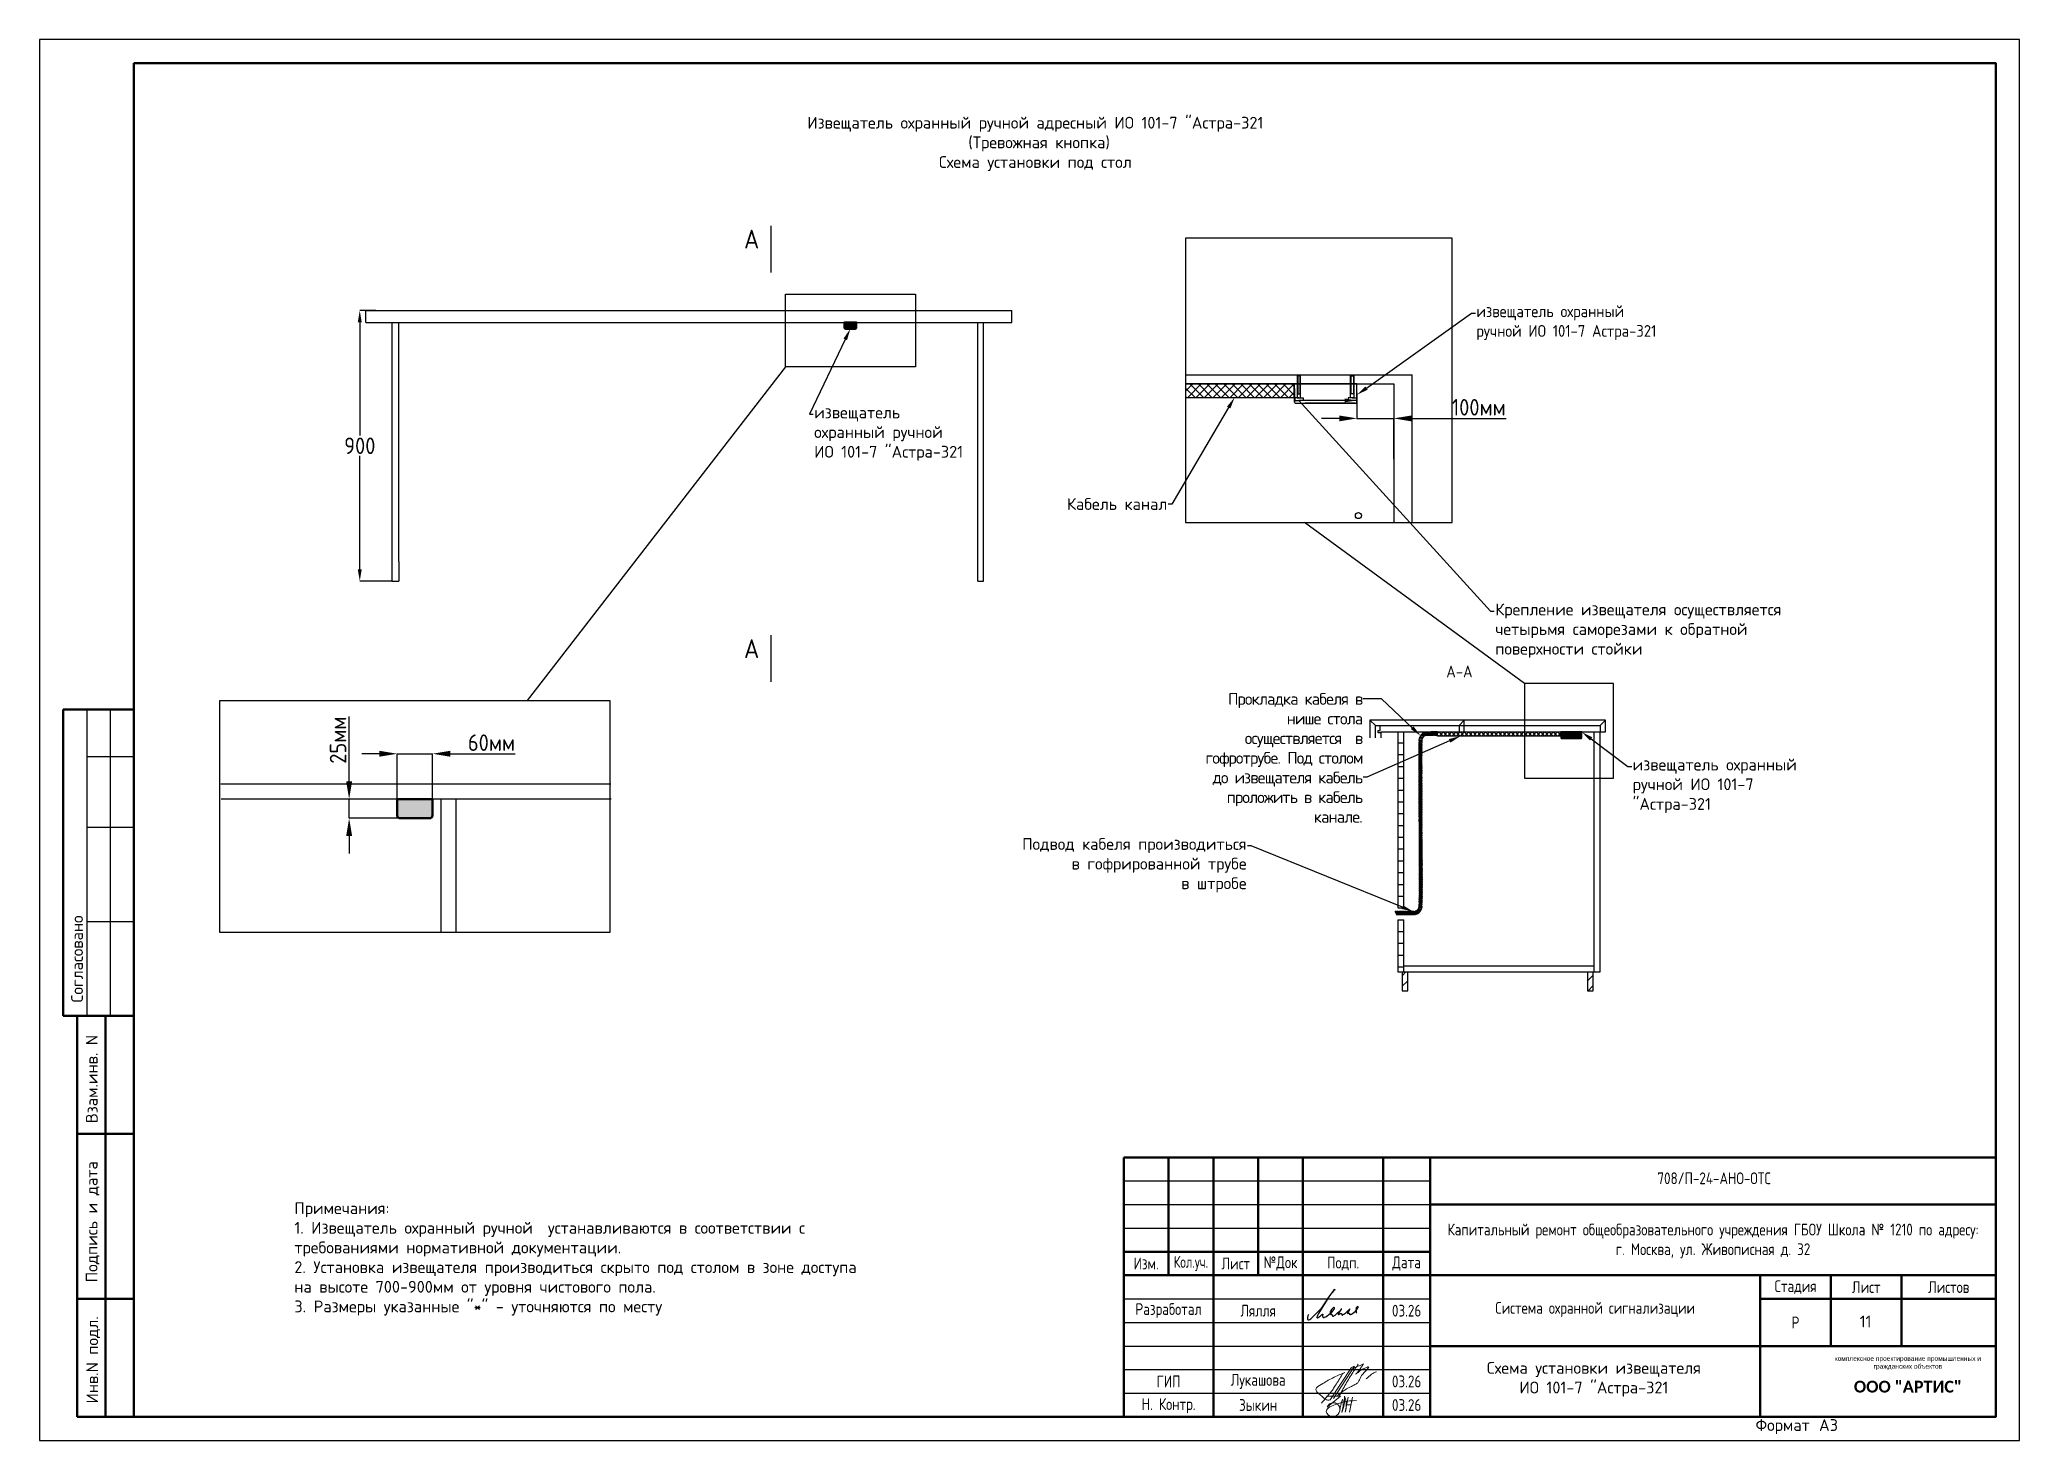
# Model space of a CAD drawing. Header units: millimetres. Extents: x -259793 to 1187961, y -549744 to 43070.
# Drawn here: x 871122 to 913122, y -32987 to -3287 of the extents above; entities that cross this region are included whole.
import ezdxf
from ezdxf import colors
from ezdxf.entities.mleader import LeaderData, LeaderLine
from ezdxf.enums import TextEntityAlignment as Align
from ezdxf.math import Vec2, Vec3

# ---------------------------------------------------------------- set-up
doc = ezdxf.new("R2010")
doc.units = ezdxf.units.MM
for name, color, linetype in [('__НАДПИСИ', 7, 'Continuous'), ('OBJ', 4, 'Continuous'), ('TEXT1', 7, 'Continuous'), ('Основная', 7, 'Continuous'), ('стена', 20, 'Continuous'), ('Штампы', 7, 'Continuous')]:
    doc.layers.add(name, color=color, linetype=linetype)
doc.layers.add('__ФОРМАТ', color=7, linetype='Continuous', lineweight=40)
doc.layers.add('Подписи', color=7, linetype='Continuous', lineweight=13)
doc.layers.add('ОФ_подписи', color=5, linetype='Continuous', lineweight=13, true_color=0x0000ff)
doc.styles.add('GOST 2.304 type A', font='', dxfattribs={"height": 250})
doc.styles.add('ICOCPEUR', font='isocpeur.ttf', dxfattribs={"height": 250})
doc.styles.add('ISOCPEUR', font='isocpeur.ttf', dxfattribs={"width": 0.9, "height": 350})
doc.styles.add('RubezhCAD', font='', dxfattribs={"oblique": 10})
doc.styles.get("Standard").update_dxf_attribs({"font": ''})
doc.styles.add('XREF1$0$Standard', font='isocpeur.ttf')
doc.styles.add('ГОСТ 2.304', font='')
doc.styles.get('GOST 2.304 type A').set_extended_font_data('GOST 2.304 type A')
doc.styles.get('RubezhCAD').set_extended_font_data('GOST type A')
doc.styles.get('Standard').set_extended_font_data('GOST type B')
doc.styles.get('ГОСТ 2.304').set_extended_font_data('GOST 2.304 type A')
doc.dimstyles.get("Standard").update_dxf_attribs({"dimtxt": 0.18, "dimasz": 0.18, "dimexe": 0.18, "dimexo": 0.0625, "dimgap": 0.09, "dimtad": 0, "dimtih": 1, "dimtoh": 1, "dimdec": 4, "dimzin": 0, "dimdsep": 46, "dimtxsty": 'Standard', "dimcen": 0.09, "dimadec": 0, "dimazin": 0, "dimtfac": 1, "dimtdec": 4, "dimtofl": 0, "dimtmove": 0, "dimatfit": 3, "dimfxl": 1, "dimtolj": 1, "dimtzin": 0, "dimarcsym": 0})
doc.dimstyles.new('Standard_М3', dxfattribs={"dimscale": 1.5, "dimtxt": 250, "dimasz": 250, "dimexe": 0.18, "dimexo": 0.0625, "dimgap": 40, "dimtad": 1, "dimdec": 0, "dimlfac": 0.6667, "dimrnd": 50, "dimzin": 0, "dimdsep": 46, "dimtxsty": 'Standard', "dimcen": 0.09, "dimadec": 0, "dimazin": 0, "dimtfac": 1, "dimtdec": 0, "dimtmove": 0, "dimatfit": 3, "dimfxl": 1, "dimtolj": 1, "dimtzin": 0, "dimarcsym": 0})
pattern_1 = [(45, (834079.08, -2197.96), (-112.2532, 112.2532), [])]

msp = doc.modelspace()

# ---------------------------------------------------------------- texts
at = {"transparency": 33554687, "style": 'ISOCPEUR'}
for s, width, insert, char_height, attachment_point in [('{\\W1;Извещатель охранный ручной адресный ИО 101-7 "Астра-321\\P (Тревожная кнопка)\\PСхема установки под стол}', 26933.4098797, (892245.45478, -5499.82322), 250, 5), ('А', 32781.5996251, (886064.53564, -7316.98376), 400, 1), ('А', 32781.5996251, (886064.53564, -16001.06029), 400, 1), ('А-А', 32781.5996251, (900962.77055, -16560.23165), 250, 1)]:
    msp.add_mtext_dynamic_manual_height_columns(s, width=width, gutter_width=12.5, heights=[0], dxfattribs=dict(at, insert=insert, char_height=char_height, attachment_point=attachment_point))
at = {"transparency": 33554687, "insert": (876526.01868, -27938.16836), "char_height": 250, "width": 11993.8120097, "attachment_point": 1, "style": 'ISOCPEUR'}
msp.add_mtext('{\\W1;\\C7;Примечания:\\P1. \\C256;Извещатель охранный ручной  устанавливаются в соответствии с требованиями нормативной документации. \\P2. Установка извещателя производиться скрыто под столом в зоне доступа на высоте 700-900мм от уровня чистового пола.\\P3. Размеры указанные "*" - уточняются по месту}', dxfattribs=at)
at = {"linetype": 'Continuous', "transparency": 33554687, "insert": (909858.40137, -30465.29026), "char_height": 250, "width": 1526.5882516, "attachment_point": 5, "style": 'ISOCPEUR'}
msp.add_mtext('{\\W1;11}', dxfattribs=at)
at = {"layer": 'TEXT1', "transparency": 33554687, "insert": (904095.10724, -31691.79765), "char_height": 250, "width": 7000, "attachment_point": 5, "style": 'ICOCPEUR'}
msp.add_mtext('Схема установки извещателя \\PИО 101-7 "Астра-321', dxfattribs=at)

# ---------------------------------------------------------------- blocks, each defined once
blk = doc.blocks.new('*D1147')
at = {"color": 0, "lineweight": -2, "transparency": 16777216}
for p, q in [((878332, -18429), (877957, -18429)), ((878707, -19563), (878707, -18428)), ((878707, -18429), (879457, -18429)), ((879457, -19563), (879457, -18428)), ((879832, -18429), (881209, -18429))]:
    blk.add_line(p, q, dxfattribs=at)
at = {"color": 0, "transparency": 16777216}
for points in [[(878332, -18366), (878332, -18491), (878707, -18429)], [(879832, -18366), (879832, -18491), (879457, -18429)]]:
    blk.add_solid(points, dxfattribs=at)
at = {"layer": 'Defpoints', "color": 0, "transparency": 16777216}
for p in [(879457, -18429), (878707, -19564), (879457, -19564)]:
    blk.add_point(p, dxfattribs=at)
at = {"color": 0, "transparency": 16777216, "insert": (880708, -18194), "char_height": 350, "attachment_point": 5, "style": 'ISOCPEUR'}
blk.add_mtext('\\A1;60мм', dxfattribs=at)
blk = doc.blocks.new('*D1148')
at = {"color": 0, "lineweight": -2, "transparency": 16777216}
for p, q in [((877688, -19016), (877688, -17639)), ((879082, -19391), (877688, -19391)), ((877688, -19796), (877688, -19391)), ((879082, -19796), (877688, -19796)), ((877688, -20171), (877688, -20546))]:
    blk.add_line(p, q, dxfattribs=at)
at = {"color": 0, "transparency": 16777216}
for points in [[(877626, -19016), (877751, -19016), (877688, -19391)], [(877626, -20171), (877751, -20171), (877688, -19796)]]:
    blk.add_solid(points, dxfattribs=at)
at = {"layer": 'Defpoints', "color": 0, "transparency": 16777216}
for p in [(877688, -19391), (879082, -19391), (879082, -19796)]:
    blk.add_point(p, dxfattribs=at)
at = {"color": 0, "transparency": 16777216, "insert": (877453, -18140), "char_height": 350, "attachment_point": 5, "rotation": 90, "style": 'ISOCPEUR'}
blk.add_mtext('\\A1;25мм', dxfattribs=at)
blk = doc.blocks.new('*D1129')
at = {"color": 0, "lineweight": -2, "transparency": 16777216}
for p, q in [((878253, -9030), (877913, -9030)), ((877914, -9280), (877914, -11684)), ((877914, -14518), (877914, -12114)), ((878597, -14768), (877913, -14768))]:
    blk.add_line(p, q, dxfattribs=at)
at = {"color": 0, "transparency": 16777216}
for points in [[(877872, -9280), (877955, -9280), (877914, -9030)], [(877872, -14518), (877955, -14518), (877914, -14768)]]:
    blk.add_solid(points, dxfattribs=at)
at = {"layer": 'Defpoints', "color": 0, "transparency": 16777216}
for p in [(878253, -9030), (877914, -14768), (878597, -14768)]:
    blk.add_point(p, dxfattribs=at)
at = {"color": 0, "transparency": 16777216, "insert": (877914, -11899), "char_height": 350, "attachment_point": 5, "style": 'ISOCPEUR'}
blk.add_mtext('\\A1;900', dxfattribs=at)
blk = doc.blocks.new('*D1130')
at = {"color": 0, "lineweight": -2, "transparency": 16777216}
for p, q in [((899067, -10775), (899067, -11319)), ((898692, -11318), (898317, -11318)), ((899067, -11318), (899850, -11318)), ((899850, -12184), (899850, -11318)), ((900225, -11318), (902232, -11318))]:
    blk.add_line(p, q, dxfattribs=at)
at = {"color": 0, "transparency": 16777216}
for points in [[(898692, -11256), (898692, -11381), (899067, -11318)], [(900225, -11256), (900225, -11381), (899850, -11318)]]:
    blk.add_solid(points, dxfattribs=at)
at = {"layer": 'Defpoints', "color": 0, "transparency": 16777216}
for p in [(899067, -10775), (899850, -11318), (899850, -12184)]:
    blk.add_point(p, dxfattribs=at)
at = {"color": 0, "transparency": 16777216, "insert": (901652, -11083), "char_height": 350, "attachment_point": 5, "style": 'ISOCPEUR'}
blk.add_mtext('\\A1;100мм', dxfattribs=at)
blk = doc.blocks.new('П_Зыкин')
at = {"layer": 'ОФ_подписи', "color": 5, "ltscale": 100, "transparency": 33554687}
for p, q in [((142, 249), (62, -174)), ((102, 37), (218, 37)), ((258, 249), (178, -174))]:
    blk.add_line(p, q, dxfattribs=at)
blk.add_lwpolyline([(-462, 273), (-74, 273), (-446, -30)], dxfattribs=at)
for centre, radius, start, end in [((-271, -94), 186, 314.2393, 159.9348), ((345, -1372), 1523, 88.8758, 117.8788), ((1109, -252), 1204, 158.7593, 174.231), ((-1024, 224), 1068, 337.8144, 2.8859), ((-849, 72), 852, 342.8308, 7.4815), ((-9, 182), 4.48, 8.9691, 155.6551), ((-643, 22), 732, 344.4555, 20.462), ((-318, -169), 151, 108.7568, 173.4251), ((-287, -115), 185, 191.5358, 322.3512)]:
    blk.add_arc(centre, radius, start, end, dxfattribs=at)
blk = doc.blocks.new('П_Лукашова')
at = {"layer": 'ОФ_подписи', "color": 5}
for p, q in [((221, 339), (-221, -339)), ((286, 371), (-156, -307)), ((283, 370), (218, 338))]:
    blk.add_line(p, q, dxfattribs=at)
for points in [[(221, 301), (344, 360), (434, 401), (475, 416), (464, 395), (420, 336), (342, 232), (310, 203), (337, 221), (420, 283), (490, 322), (558, 352), (576, 358), (491, 240), (403, 113), (374, 49), (360, 20)], [(-221, -339), (-276, -344), (-368, -289), (-446, -221), (-505, -166), (-522, -116), (-412, -16), (-295, 56), (-173, 120), (-49, 179), (33, 216), (87, 237), (52, 221), (11, 167), (-59, 51), (-126, -52), (-177, -132), (-256, -231), (-409, -409)], [(360, 20), (294, -18), (203, -65), (91, -124), (-73, -248)], [(366, 415), (236, 213), (85, -37), (-50, -300)], [(530, 102), (646, 199), (748, 254)]]:
    blk.add_spline(points, degree=3, dxfattribs=at)
blk = doc.blocks.new('штамп')
at = {"layer": '__ФОРМАТ', "linetype": 'Continuous', "lineweight": 50}
for p, q in [((531929, 45357), (531929, 50857)), ((531929, 50857), (550429, 50857)), ((532879, 48357), (532879, 50857)), ((533829, 45357), (533829, 50857)), ((534779, 48357), (534779, 50857)), ((535729, 45357), (535729, 50857)), ((537429, 45357), (537429, 50857)), ((538429, 45357), (538429, 50857)), ((550429, 45357), (550429, 50857)), ((538429, 49857), (550429, 49857)), ((531929, 48857), (538429, 48857)), ((531929, 48357), (550429, 48357)), ((545429, 45357), (545429, 48357)), ((546929, 46857), (546929, 48357)), ((548429, 46857), (548429, 48357)), ((545429, 47857), (550429, 47857)), ((538429, 46857), (550429, 46857)), ((531929, 45357), (550429, 45357))]:
    blk.add_line(p, q, dxfattribs=at)
at = {"layer": '__ФОРМАТ', "linetype": 'Continuous', "lineweight": -2}
for p, q in [((531929, 50357), (538429, 50357)), ((531929, 49857), (538429, 49857)), ((531929, 49357), (538429, 49357)), ((531929, 48857), (538429, 48857)), ((531929, 47857), (538429, 47857)), ((531929, 47357), (538429, 47357)), ((531929, 46857), (538429, 46857)), ((538429, 46857), (550429, 46857)), ((531929, 46357), (538429, 46357)), ((531929, 45857), (538429, 45857))]:
    blk.add_line(p, q, dxfattribs=at)
at = {"layer": 'Подписи', "color": 5, "lineweight": 25}
blk.add_lwpolyline([(535847, 47525), (535833, 47500), (535823, 47461), (535824, 47440), (535829, 47423), (535840, 47414), (535857, 47413), (535876, 47421), (535897, 47435), (535917, 47454), (536005, 47539), (536088, 47624), (536142, 47690), (536203, 47776), (536266, 47874), (536323, 47953), (536362, 48009), (536395, 48059), (536405, 48060), (536397, 48045), (536295, 47925), (536205, 47790), (536095, 47603), (536059, 47544), (536038, 47506), (536029, 47485), (536027, 47473), (536027, 47462), (536031, 47457), (536037, 47454), (536045, 47456), (536057, 47466), (536072, 47479), (536107, 47506), (536133, 47525), (536147, 47532), (536152, 47532), (536153, 47529), (536150, 47520), (536147, 47504), (536146, 47491), (536148, 47479), (536150, 47471), (536157, 47465), (536166, 47462), (536178, 47464), (536189, 47469), (536215, 47480), (536240, 47498), (536281, 47529), (536306, 47550), (536324, 47567), (536342, 47582), (536372, 47609), (536388, 47629), (536397, 47646), (536399, 47657), (536398, 47666), (536393, 47671), (536383, 47671), (536372, 47667), (536356, 47653), (536336, 47632), (536323, 47612), (536313, 47599), (536309, 47587), (536310, 47579), (536315, 47575), (536326, 47579), (536335, 47585), (536344, 47592), (536348, 47595), (536352, 47596), (536354, 47595), (536355, 47592), (536349, 47583), (536342, 47575), (536334, 47561), (536326, 47547), (536322, 47538), (536320, 47531), (536321, 47523), (536325, 47519), (536328, 47519), (536333, 47524), (536338, 47527), (536344, 47526), (536346, 47520), (536351, 47508), (536355, 47498), (536359, 47493), (536366, 47491), (536375, 47491), (536385, 47497), (536412, 47513), (536436, 47532), (536466, 47559), (536491, 47583), (536517, 47607), (536529, 47621), (536545, 47642), (536547, 47643), (536546, 47644), (536543, 47644), (536541, 47642), (536538, 47637), (536499, 47577), (536491, 47558), (536482, 47544), (536480, 47535), (536479, 47529), (536481, 47524), (536483, 47522), (536489, 47523), (536494, 47526), (536502, 47532), (536512, 47539), (536522, 47544), (536530, 47548), (536541, 47549), (536547, 47546), (536550, 47541), (536551, 47531), (536552, 47525), (536553, 47521), (536558, 47517), (536562, 47515), (536568, 47515), (536575, 47517), (536583, 47523), (536596, 47533), (536617, 47547), (536636, 47561), (536659, 47583), (536688, 47609), (536702, 47620), (536713, 47630), (536721, 47636), (536727, 47641), (536727, 47643), (536726, 47644), (536723, 47643), (536720, 47638), (536715, 47629), (536693, 47594), (536681, 47575), (536676, 47566), (536674, 47557), (536677, 47551), (536679, 47547), (536684, 47546), (536689, 47549), (536695, 47552), (536700, 47554), (536709, 47554), (536716, 47551), (536717, 47545), (536719, 47535), (536721, 47527), (536725, 47524), (536731, 47520), (536741, 47523), (536747, 47528), (536757, 47534), (536779, 47550), (536809, 47572), (536842, 47600), (536865, 47623), (536880, 47642), (536895, 47664), (536899, 47675), (536901, 47684), (536898, 47689), (536891, 47693), (536881, 47689), (536873, 47682), (536862, 47668), (536856, 47654), (536855, 47638), (536856, 47622), (536856, 47598), (536858, 47583), (536860, 47572), (536864, 47560), (536871, 47551)], dxfattribs=at)
at = {"layer": 'ОФ_подписи'}
for name, p, xscale, yscale, zscale in [('П_Лукашова', (536533, 46057), 1.010226427429054, 1.010226427429054, 1.010226427429054), ('П_Зыкин', (536581, 45585), 0.7621923841183493, 0.7621923841183493, 0.7621923841183493)]:
    blk.add_blockref(name, p, dxfattribs=dict(at, xscale=xscale, yscale=yscale, zscale=zscale))
at = {"transparency": 33554687, "attachment_point": 5, "style": 'ГОСТ 2.304'}
for s, insert, char_height, width in [('{\\fArial|b0|i0|c204|p34;комплексное проектирование промышленных и гражданских объектов}', (548563, 46495), 100, 3372.21), ('{\\fCorbel Light|b1|i0|c204|p34;ООО "АРТИС"}', (548563, 45995), 250, 4171.2)]:
    blk.add_mtext(s, dxfattribs=dict(at, insert=insert, char_height=char_height, width=width))
at = {"layer": '__НАДПИСИ', "lineweight": 9, "ltscale": 2, "style": 'ISOCPEUR', "flags": 1}
blk.add_attdef('NOTATION', (548864, 51134), '', height=250, dxfattribs=at)
at = {"layer": '__НАДПИСИ', "lineweight": 9, "ltscale": 2, "style": 'RubezhCAD', "oblique": 10}
blk.add_attdef('SHEET', text='', height=250, dxfattribs=at).set_placement((547679, 47357), align=Align.MIDDLE_CENTER)
at = {"layer": '__ФОРМАТ', "color": 7, "linetype": 'Continuous', "lineweight": 20, "char_height": 250, "attachment_point": 5, "style": 'GOST 2.304 type A'}
for s, insert, width in [('Капитальный ремонт общеобразовательного учреждения ГБОУ Школа № 1210 по адресу:      \\Pг. Москва, ул. Живописная д. 32', (544429, 49085), 12000), ('\\pi-7.5,l7.5,t7.5;{\\W0.9;\\C256;Кол.уч.}', (533354, 48607), 950)]:
    blk.add_mtext(s, dxfattribs=dict(at, insert=insert, width=width))
for s, insert, width, line_spacing_factor in [('\\pi-7.5,l7.5,t7.5;{\\C256;Изм.}', (532404, 48607), 950, 1.2), ('\\pi-7.5,l7.5,t7.5;{\\C256;Лист}', (534304, 48607), 950, 1.2), ('\\pi-7.5,l7.5,t7.5;{\\C256;№Док}', (535254, 48607), 950, 1.2), ('\\pi-7.5,l7.5,t7.5;{\\C256;Подп.}', (536584, 48607), 1710.72, 1.2), ('\\pi-7.5,l7.5,t7.5;{\\C256;Дата}', (537929, 48607), 1000, 1.2), ('\\pi-7.5,l7.5,t7.5;{\\C256;Стадия}', (546179, 48107), 1500, 1.2), ('\\pi-7.5,l7.5,t7.5;{\\C256;Лист}', (547679, 48107), 1500, 1.2), ('\\pi-7.5,l7.5,t7.5;{\\C256;Листов}', (549429, 48107), 2000, 1.2), ('\\pi-7.5,l7.5,t7.5;{\\C256;Разработал}', (532879, 47607), 1900, 1.2), ('{\\C256;Лялля}', (534779, 47607), 1900, 1.2), ('{\\C256;03.26}', (537929, 47607), 1000, 1.2), ('Система охранной сигнализации ', (541929, 47632), 6828.82, 0.85), ('\\pi-750,l750,t750;{\\C256;Р}', (546179, 47357), 1500, 1.2), ('\\pi-7.5,l7.5,t7.5;{\\C256;ГИП}', (532879, 46107), 1900, 1.2), ('{\\C256;Лукашова}', (534779, 46107), 1900, 1.2), ('{\\C256;03.26}', (537929, 46107), 1000, 1.2), ('{\\C256;Н. Контр. }', (532879, 45592), 1900, 1.2), ('\\pi-750,l750,t750;{\\C256;Зыкин}', (534779, 45607), 1900, 1.2), ('{\\C256;03.26}', (537929, 45607), 1000, 1.2)]:
    blk.add_mtext(s, dxfattribs=dict(at, insert=insert, width=width, line_spacing_factor=line_spacing_factor))
at = {"layer": 'стена', "color": 18, "true_color": 0x000000, "insert": (543249, 50539), "char_height": 250, "width": 3851.47, "attachment_point": 1, "style": 'GOST 2.304 type A'}
blk.add_mtext('708/П-24-АНО-ОТС', dxfattribs=at)
blk = doc.blocks.new('*U1121')
at = {"lineweight": 50}
for p, q in [((5, 155), (20, 155)), ((5, 155), (5, 90)), ((5, 90), (20, 90)), ((8, 5), (8, 90)), ((14, 5), (14, 90)), ((8, 65), (20, 65)), ((8, 30), (20, 30)), ((8, 5), (20, 5))]:
    blk.add_line(p, q, dxfattribs=at)
for p, q in [((10, 155), (10, 90)), ((15, 155), (15, 90)), ((10, 145), (20, 145)), ((10, 130), (20, 130)), ((10, 110), (20, 110))]:
    blk.add_line(p, q)
blk.add_lwpolyline([(0, 0), (420, 0), (420, 297), (0, 297)], close=True)
blk.add_lwpolyline([(20, 292), (415, 292), (415, 5), (20, 5)], close=True, dxfattribs=at)
at = {"style": 'XREF1$0$Standard'}
for s, p in [('Согласовано', (7.95, 102.07)), ('Взам.инв. N', (11.07, 76.61)), ('Подпись и дата', (11.04, 46.36)), ('Инв.N подл.', (11.17, 17.07))]:
    blk.add_text(s, height=2.5, rotation=90, dxfattribs=at).set_placement(p, align=Align.MIDDLE_CENTER)
blk.add_text('Формат', height=2.5, dxfattribs=at).set_placement((364.02, 2))
blk.add_text('А3', height=2.5, dxfattribs=at).set_placement((381.51, 2), align=Align.RIGHT)
for tag, p in [('СОГЛАСОВАНО_ДАТА2', (14.37, 145.56)), ('СОГЛАСОВАНО_ДАТА3', (19.37, 145.56)), ('СОГЛАСОВАНО_ФАМИЛИЯ2', (14.37, 110.56)), ('СОГЛАСОВАНО_ФАМИЛИЯ3', (19.37, 110.56)), ('СОГЛАСОВАНО_ДОЛЖНОСТЬ2', (14.37, 90.56)), ('СОГЛАСОВАНО_ДОЛЖНОСТЬ3', (19.37, 90.56))]:
    blk.add_attdef(tag, p, '', height=2.5, rotation=90, dxfattribs=at)
for tag, p in [('ВЗАМ_ИНВ_НОМЕР', (19.37, 77.5)), ('ИНВ_N_ПОДЛ', (19.37, 17.5))]:
    blk.add_attdef(tag, text='', height=2.5, rotation=90, dxfattribs=at).set_placement(p, align=Align.CENTER)
blk.add_attdef('ИНВ_ДАТА', text='', height=2.5, rotation=90, dxfattribs=at).set_placement((19.37, 63.83), align=Align.RIGHT)

# ---------------------------------------------------------------- dimensions: what is measured, and where the dimension line sits
at = {"transparency": 33554687}
for base, p1, p2, text, dimstyle, override, picture, middle in [((877913.6585, -14767.66478), (878253.09194, -9030.1109), (878596.75283, -14767.66478), '900', 'Standard', {"dimtxt": 250, "dimasz": 250, "dimgap": 40, "dimtxsty": 'ISOCPEUR'}, '*D1129', (877913.6585, -11898.88784)), ((877688.08629, -19391.0833), (879082.03008, -19796.0833), (879082.03008, -19391.0833), '25мм', 'Standard_М3', {"dimpost": 'мм', "dimtxsty": 'ISOCPEUR'}, '*D1148', (877453.08629, -18140.0833))]:
    dim = msp.add_linear_dim(base=base, p1=p1, p2=p2, angle=90, text=text, dimstyle=dimstyle, override=override, dxfattribs=at)
    dim.commit()
    dim.dimension.update_dxf_attribs({"geometry": picture, "text_midpoint": middle})
dim = msp.add_linear_dim(base=(899850.21427, -11318.27985), p1=(899067.15387, -10775.22317), p2=(899850.21427, -12184.36209), text='100мм', dimstyle='Standard_М3', override={"dimpost": 'мм', "dimtxsty": 'ISOCPEUR'}, dxfattribs=at)
dim.commit()
dim.dimension.update_dxf_attribs({"geometry": '*D1130', "text_midpoint": (901652.023, -11318.27985), "dimtype": 160})
dim = msp.add_linear_dim(base=(879457.03008, -18428.54141), p1=(878707.03008, -19563.5833), p2=(879457.03008, -19563.5833), text='60мм', dimstyle='Standard_М3', override={"dimpost": 'мм', "dimtxsty": 'ISOCPEUR'}, dxfattribs=at)
dim.commit()
dim.dimension.update_dxf_attribs({"geometry": '*D1147', "text_midpoint": (880708.03008, -18193.54141)})

# ---------------------------------------------------------------- hatches: boundary and pattern name
at = {"lineweight": 100, "transparency": 33554687}
h = msp.add_hatch(color=1, dxfattribs=at)
h.dxf.hatch_style = 1
h.paths.add_polyline_path([(888446.65162, -9281.99483), (888196.65162, -9281.99483), (888196.65162, -9396.99483, 0.4142135624), (888216.65162, -9416.99483), (888426.65162, -9416.99483, 0.4142135624), (888446.65162, -9396.99483)])
at = {"ltscale": 20, "transparency": 33554687}
h = msp.add_hatch(dxfattribs=at)
h.set_pattern_fill('ANSI37', color=256, scale=40)
h.set_pattern_definition([(45, (837992.4, -43753.9), (-89.80256, 89.80256), []), (135, (837992.4, -43753.9), (-89.80256, -89.80256), [])])
h.paths.add_polyline_path([(897739.41829, -10585.81822), (895434.45037, -10585.81822), (895434.45037, -10873.90485), (897739.41829, -10873.90485)])
at = {"ltscale": 7, "transparency": 33554687}
h = msp.add_hatch(dxfattribs=at)
h.set_pattern_fill('ANSI37', color=256, scale=20)
h.set_pattern_definition([(45, (837992.4, -42080.356), (-44.90128, 44.90128), []), (135, (837992.4, -42080.356), (-44.90128, -44.90128), [])])
h.paths.add_polyline_path([(902625.64952, -17966.14783), (900780.56794, -17966.14783), (900780.56794, -17986.52968), (900781.33083, -17986.52968), (900787.74013, -17988.12369), (900780.56794, -17988.12369), (900780.56794, -18008.35513), (900784.50269, -18016.54189), (900780.56794, -18016.54189), (900780.56794, -18055.37318), (902625.64952, -18055.37318)])
h.paths.add_polyline_path([(903393.97216, -17966.14783), (902625.64952, -17966.14783), (902625.64952, -18055.37318), (903393.97216, -18055.37318)])
at = {"lineweight": 100, "transparency": 33554687}
h = msp.add_hatch(color=1, dxfattribs=at)
h.dxf.hatch_style = 1
edge = h.paths.add_edge_path()
edge.add_line((903836.55068, -17966.14783), (903393.97216, -17966.14783))
edge.add_line((903393.97216, -17966.14783), (903393.97216, -17981.29177))
edge.add_line((903393.97216, -17981.29177), (903393.97216, -17987.3858))
edge.add_line((903393.97216, -17987.3858), (903393.97216, -18010.7605))
edge.add_line((903393.97216, -18010.7605), (903393.97216, -18092.4803))
edge.add_arc((903403.97216, -18092.4803), 10, 179.999999999, 270.000000001)
edge.add_line((903403.97216, -18102.4803), (903826.55068, -18102.4803))
edge.add_arc((903826.55068, -18092.4803), 10, 270, 360)
edge.add_line((903836.55068, -18092.4803), (903836.55068, -18044.31406))
edge.add_line((903836.55068, -18044.31406), (903836.55068, -17966.14783))
h = msp.add_hatch(color=1, dxfattribs=at)
h.dxf.hatch_style = 1
h.paths.add_polyline_path([(879457.03008, -19391.0833), (878707.03008, -19391.0833), (878707.03008, -19736.0833, 0.4142135624), (878767.03008, -19796.0833), (879397.03008, -19796.0833, 0.4142135624), (879457.03008, -19736.0833)])
at = {"lineweight": 30, "transparency": 33554687}
h = msp.add_hatch(dxfattribs=at)
h.set_pattern_fill('ANSI31', color=256, scale=50)
h.set_pattern_definition(pattern_1)
h.paths.add_polyline_path([(900145.55427, -23052.5962), (900065.73807, -23052.5962), (900026.42998, -23052.5962), (900026.42998, -23451.98798), (900145.55427, -23451.98798)])
h = msp.add_hatch(dxfattribs=at)
h.set_pattern_fill('ANSI31', color=256, scale=50)
h.set_pattern_definition(pattern_1)
h.paths.add_polyline_path([(904081.11031, -23052.5962), (903961.98601, -23052.5962), (903961.98601, -23451.98798), (904081.11031, -23451.98798)])

# ---------------------------------------------------------------- linework, layer by layer
for p, q in [((886644.04289, -8221.71636), (886644.04289, -7232.39474)), ((878042.22375, -9030.1109), (882223.74074, -9030.1109)), ((882223.74074, -9030.1109), (891747.172, -9030.1109)), ((878042.22375, -9281.99483), (882124.30801, -9281.99483)), ((878596.75283, -9281.99483), (878596.75283, -14767.66478)), ((878739.3621, -14351.71015), (878739.3621, -9281.99483)), ((882124.30801, -9281.99483), (891747.172, -9281.99483)), ((891022.22254, -14351.71015), (891022.22254, -9281.99483)), ((891144.04289, -14767.66478), (891144.04289, -9281.99483)), ((895434.45037, -10395.86596), (900241.36983, -10395.86596)), ((900241.36983, -13525.46935), (900241.36983, -10395.86596)), ((895434.45037, -10585.81822), (899850.21427, -10585.81822)), ((899850.21427, -10585.81822), (899850.21427, -13525.46935)), ((878739.3621, -14351.71015), (878739.3621, -14767.66478)), ((891022.22254, -14767.66478), (891022.22254, -14351.71015)), ((878596.75283, -14767.66478), (878739.3621, -14767.66478)), ((891022.22254, -14767.66478), (891144.04289, -14767.66478)), ((886644.04289, -16905.7929), (886644.04289, -15916.47127)), ((904344.53539, -17714.2639), (899344.53539, -17714.2639)), ((899344.53539, -17714.2639), (899344.53539, -18088.61118)), ((899461.8251, -17826.93614), (899344.53539, -17714.2639)), ((899461.8251, -18088.61118), (899461.8251, -17826.93614)), ((899461.8251, -17826.93614), (901236.7651, -17826.93614)), ((899516.31221, -17987.84035), (899516.31221, -17934.89552)), ((899516.31221, -17934.89552), (899562.91676, -17934.89552)), ((899579.11482, -17987.84035), (899516.31221, -17987.84035)), ((899562.91676, -17934.89552), (899562.91676, -17826.93614)), ((899579.11482, -18088.61118), (899579.11482, -17966.14783)), ((899579.11482, -17966.14783), (904344.53539, -17966.14783)), ((899935.35288, -17966.14783), (899935.35288, -20197.95713)), ((900065.73807, -20197.95713), (900065.73807, -17966.14783)), ((900775.52467, -17966.14783), (904097.57082, -17966.14783)), ((901236.7651, -17826.93614), (901339.33899, -17714.2639)), ((901236.7651, -17826.93614), (901236.7651, -17966.14783)), ((901339.33899, -17966.14783), (901339.33899, -17714.2639)), ((904097.57082, -23052.5962), (904097.57082, -17966.14783)), ((904227.956, -23052.5962), (904227.956, -17966.14783)), ((904344.53539, -17966.14783), (904344.53539, -17714.2639)), ((883241.02633, -19071.87827), (874965.97261, -19071.87827)), ((883245.64876, -19391.0833), (874970.59503, -19391.0833)), ((879634.70267, -19391.0833), (879634.70267, -22218.62312)), ((879959.11134, -22218.62312), (879959.11134, -19391.0833)), ((899935.35288, -20197.95713), (899935.35288, -21697.95713)), ((900065.73807, -21697.95713), (900065.73807, -20197.95713)), ((899935.35288, -21947.95713), (899935.35288, -23052.5962)), ((900065.73807, -23052.5962), (900065.73807, -21947.95713)), ((899935.35288, -23052.5962), (900065.73807, -23052.5962)), ((900026.42998, -23052.5962), (900026.42998, -23451.98798)), ((900065.73807, -22922.21101), (900496.07115, -22922.21101)), ((900065.73807, -23052.5962), (900496.07115, -23052.5962)), ((900145.55427, -23451.98798), (900145.55427, -23052.5962)), ((900496.07115, -22922.21101), (904097.57082, -22922.21101)), ((900496.07115, -23052.5962), (904097.57082, -23052.5962)), ((903961.98601, -23052.5962), (903961.98601, -23451.98798)), ((904081.11031, -23451.98798), (904081.11031, -23052.5962)), ((904097.57082, -23052.5962), (904227.956, -23052.5962)), ((900026.42998, -23451.98798), (900145.55427, -23451.98798)), ((903961.98601, -23451.98798), (904081.11031, -23451.98798))]:
    msp.add_line(p, q, dxfattribs=at)
at = {"color": 0, "transparency": 33554687}
for p, q in [((886942.476, -10224.5081), (881461.80429, -17301.93193)), ((902625.64952, -16936.55661), (897952.3992, -13525.46935))]:
    msp.add_line(p, q, dxfattribs=at)
at = {"color": 0, "linetype": 'Continuous', "lineweight": 30, "ltscale": 15, "transparency": 33554687}
for p, q in [((900413.279, -18056.1438), (900401.95512, -18075.59282)), ((900482.33246, -18061.6262), (900413.279, -18056.1438)), ((900414.66172, -18056.35539), (900425.22597, -18037.57522)), ((900438.7495, -18020.86586), (900422.31798, -18036.24441)), ((900422.31798, -18036.24441), (900486.88943, -18061.32358)), ((900503.32095, -18045.94504), (900438.7495, -18020.86586)), ((900440.2131, -18021.33891), (900452.75163, -18009.1135)), ((900469.17401, -17995.67896), (900449.44199, -18006.50217)), ((900449.44199, -18006.50217), (900505.77683, -18046.81127)), ((900525.50884, -18035.98806), (900469.17401, -17995.67896)), ((900472.10325, -17997.62155), (900486.68978, -17990.00786)), ((900476.83115, -18061.85239), (900479.61227, -18057.98659)), ((900504.28493, -17979.75595), (900482.59687, -17985.76615)), ((900482.59687, -17985.76615), (900528.18762, -18037.91901)), ((900486.88943, -18061.32358), (900503.32095, -18045.94504)), ((900498.45278, -18044.42157), (900501.02571, -18042.93271)), ((900549.87568, -18031.90881), (900504.28493, -17979.75595)), ((900505.77683, -18046.81127), (900525.50884, -18035.98806)), ((900507.46572, -17982.38371), (900526.25299, -17977.66904)), ((900546.01179, -17971.41075), (900523.51701, -17972.10335)), ((900523.51701, -17972.10335), (900555.43143, -18033.5843)), ((900528.18762, -18037.91901), (900549.87568, -18031.90881)), ((900577.92621, -18032.8917), (900546.01179, -17971.41075)), ((900547.24156, -17974.32246), (900559.01463, -17975.0909)), ((900555.43143, -18033.5843), (900577.92621, -18032.8917)), ((900579.40968, -17971.41075), (900556.91491, -17972.10335)), ((900556.91491, -17972.10335), (900588.82933, -18033.5843)), ((900576.41831, -18030.16178), (900587.93544, -18031.18633)), ((900611.3241, -18032.8917), (900579.40968, -17971.41075)), ((900580.57795, -17974.40426), (900595.98653, -17974.40426)), ((900588.82933, -18033.5843), (900611.3241, -18032.8917)), ((900616.8182, -17970.92177), (900594.31276, -17970.92177)), ((900594.31276, -17970.92177), (900624.32001, -18033.35575)), ((900607.93649, -18026.3657), (900620.96043, -18026.3657)), ((900646.82544, -18033.35575), (900616.8182, -17970.92177)), ((900628.36187, -17973.58088), (900618.09623, -17973.58088)), ((900624.32001, -18033.35575), (900646.82544, -18033.35575)), ((900649.58927, -17970.92177), (900627.08383, -17970.92177)), ((900627.08383, -17970.92177), (900657.09108, -18033.35575)), ((900655.93298, -18030.94618), (900645.66734, -18030.94618)), ((900679.59651, -18033.35575), (900649.58927, -17970.92177)), ((900661.92259, -17973.58088), (900650.8673, -17973.58088)), ((900657.09108, -18033.35575), (900679.59651, -18033.35575)), ((900683.14999, -17970.92177), (900660.64456, -17970.92177)), ((900660.64456, -17970.92177), (900690.6518, -18033.35575)), ((900689.49371, -18030.94618), (900678.43841, -18030.94618)), ((900713.15724, -18033.35575), (900683.14999, -17970.92177)), ((900696.66782, -17973.58088), (900684.42803, -17973.58088)), ((900690.6518, -18033.35575), (900713.15724, -18033.35575)), ((900717.89522, -17970.92177), (900695.38978, -17970.92177)), ((900695.38978, -17970.92177), (900725.39703, -18033.35575)), ((900724.23893, -18030.94618), (900711.99914, -18030.94618)), ((900747.90246, -18033.35575), (900717.89522, -17970.92177)), ((900729.43889, -17973.58088), (900719.17325, -17973.58088)), ((900725.39703, -18033.35575), (900747.90246, -18033.35575)), ((900750.66629, -17970.92177), (900728.16086, -17970.92177)), ((900728.16086, -17970.92177), (900758.1681, -18033.35575)), ((900757.01, -18030.94618), (900746.74436, -18030.94618)), ((900780.67353, -18033.35575), (900750.66629, -17970.92177)), ((900780.56794, -17973.58088), (900751.94432, -17973.58088)), ((900758.1681, -18033.35575), (900780.67353, -18033.35575)), ((900382.74838, -18227.9115), (900380.57828, -18250.12944)), ((900380.57828, -18250.12944), (900443.70619, -18228.26572)), ((900380.72374, -18260.7251), (900443.15772, -18230.71786)), ((900380.72374, -18283.23053), (900443.15772, -18253.22329)), ((900380.72374, -18260.7251), (900380.72374, -18283.23053)), ((900443.01768, -18266.81381), (900381.42997, -18297.52258)), ((900381.42997, -18320.02801), (900443.01768, -18290.87403)), ((900381.42997, -18297.52258), (900381.42997, -18320.02801)), ((900443.86396, -18300.74209), (900381.42997, -18330.74933)), ((900381.42997, -18353.25476), (900443.86396, -18323.24752)), ((900381.42997, -18330.74933), (900381.42997, -18353.25476)), ((900443.86396, -18333.51316), (900381.42997, -18363.5204)), ((900381.42997, -18386.02583), (900443.86396, -18356.01859)), ((900381.42997, -18363.5204), (900381.42997, -18386.02583)), ((900443.86396, -18367.07388), (900381.42997, -18397.08113)), ((900381.42997, -18419.58656), (900443.86396, -18389.57932)), ((900381.42997, -18397.08113), (900381.42997, -18419.58656)), ((900381.42997, -18401.22687), (900381.42997, -18423.7323)), ((900443.86396, -18405.96485), (900381.42997, -18435.9721)), ((900381.42997, -18458.47753), (900443.86396, -18428.47028)), ((900381.42997, -18435.9721), (900381.42997, -18458.47753)), ((900443.86396, -18439.52558), (900381.42997, -18469.53282)), ((900381.42997, -18492.03825), (900443.86396, -18462.03101)), ((900381.42997, -18469.53282), (900381.42997, -18492.03825)), ((900443.86396, -18474.09185), (900381.42997, -18504.09909)), ((900446.28003, -18205.90795), (900382.74838, -18227.9115)), ((900382.83555, -18217.279), (900448.29168, -18194.60893)), ((900385.40939, -18194.92123), (900382.83555, -18217.279)), ((900383.47752, -18245.14698), (900383.38286, -18259.44707)), ((900384.18376, -18281.94446), (900384.08909, -18296.24454)), ((900384.08909, -18318.74998), (900384.08909, -18329.4713)), ((900384.08909, -18351.97673), (900384.08909, -18362.24237)), ((900384.08909, -18384.7478), (900384.08909, -18395.8031)), ((900384.08909, -18422.45427), (900384.08909, -18434.69406)), ((900384.08909, -18457.19949), (900384.08909, -18468.25479)), ((900450.86552, -18172.25116), (900385.40939, -18194.92123)), ((900386.63011, -18215.96479), (900385.60133, -18226.92341)), ((900386.67374, -18183.93847), (900452.12987, -18161.2684)), ((900389.24758, -18161.5807), (900386.67374, -18183.93847)), ((900387.89719, -18152.56289), (900391.10456, -18128.71742)), ((900387.89719, -18152.56289), (900453.02889, -18130.33822)), ((900388.09477, -18194.04769), (900389.53513, -18182.80531)), ((900454.70371, -18138.91063), (900389.24758, -18161.5807)), ((900397.56061, -18092.39362), (900390.37247, -18113.72025)), ((900390.37247, -18113.72025), (900459.12044, -18105.22591)), ((900456.029, -18108.03365), (900391.10456, -18128.71742)), ((900392.64422, -18128.34927), (900394.99338, -18113.34406)), ((900466.30858, -18083.89928), (900397.56061, -18092.39362)), ((900400.21387, -18092.06579), (900405.06092, -18075.95506)), ((900401.95512, -18075.59282), (900471.00858, -18081.07521)), ((900439.33157, -18254.44674), (900439.2369, -18268.74683)), ((900439.50149, -18229.51916), (900439.48186, -18232.48456)), ((900441.45439, -18293.17963), (900441.45439, -18301.90019)), ((900441.45439, -18324.40562), (900441.45439, -18334.67126)), ((900441.45439, -18357.17669), (900441.45439, -18368.23198)), ((900441.45439, -18390.73741), (900441.45439, -18401.00305)), ((900441.45439, -18394.88316), (900441.45439, -18407.12295)), ((900441.45439, -18429.62838), (900441.45439, -18440.68367)), ((900441.45439, -18463.18911), (900441.45439, -18473.45474)), ((900443.01768, -18290.87403), (900443.01768, -18266.81381)), ((900443.15772, -18230.71786), (900443.15772, -18253.22329)), ((900443.70619, -18228.26572), (900446.28003, -18205.90795)), ((900443.86396, -18323.24752), (900443.86396, -18300.74209)), ((900443.86396, -18356.01859), (900443.86396, -18333.51316)), ((900443.86396, -18389.57932), (900443.86396, -18367.07388)), ((900443.86396, -18428.47028), (900443.86396, -18405.96485)), ((900443.86396, -18462.03101), (900443.86396, -18439.52558)), ((900443.86396, -18496.59728), (900443.86396, -18474.09185)), ((900444.32981, -18205.77275), (900445.50385, -18195.57447)), ((900447.58512, -18139.19877), (900448.30283, -18131.72117)), ((900447.60948, -18172.94262), (900448.78351, -18162.74434)), ((900448.29168, -18194.60893), (900450.86552, -18172.25116)), ((900452.12987, -18161.2684), (900454.70371, -18138.91063)), ((900453.02889, -18130.33822), (900456.029, -18108.03365)), ((900459.12044, -18105.22591), (900466.30858, -18083.89928)), ((900463.38055, -18084.26106), (900465.11649, -18080.44681)), ((900471.00858, -18081.07521), (900482.33246, -18061.6262)), ((900443.15772, -18510.41705), (900380.72374, -18540.4243)), ((900380.72374, -18562.92973), (900443.15772, -18532.92248)), ((900380.72374, -18540.4243), (900380.72374, -18562.92973)), ((900443.15772, -18579.62355), (900380.72374, -18609.63079)), ((900380.72374, -18632.13622), (900443.15772, -18602.12898)), ((900380.72374, -18609.63079), (900380.72374, -18632.13622)), ((900443.15772, -18613.18427), (900380.72374, -18643.19152)), ((900380.72374, -18665.69695), (900443.15772, -18635.68971)), ((900380.72374, -18643.19152), (900380.72374, -18665.69695)), ((900443.80341, -18893.87055), (900381.36942, -18923.87779)), ((900381.42997, -18526.60452), (900443.86396, -18496.59728)), ((900381.42997, -18504.09909), (900381.42997, -18526.60452)), ((900443.86396, -18544.50901), (900381.42997, -18574.51625)), ((900381.42997, -18597.02168), (900443.86396, -18567.01444)), ((900381.42997, -18574.51625), (900381.42997, -18597.02168)), ((900443.01768, -18649.28023), (900381.42997, -18679.989)), ((900381.42997, -18702.49443), (900443.01768, -18673.34045)), ((900381.42997, -18679.989), (900381.42997, -18702.49443)), ((900443.86396, -18683.20851), (900381.42997, -18713.21575)), ((900381.42997, -18735.72118), (900443.86396, -18705.71394)), ((900381.42997, -18713.21575), (900381.42997, -18735.72118)), ((900443.86396, -18715.97958), (900381.42997, -18745.98682)), ((900381.42997, -18768.49225), (900443.86396, -18738.48501)), ((900381.42997, -18745.98682), (900381.42997, -18768.49225)), ((900443.86396, -18749.5403), (900381.42997, -18779.54755)), ((900381.42997, -18802.05298), (900443.86396, -18772.04573)), ((900381.42997, -18779.54755), (900381.42997, -18802.05298)), ((900382.07566, -18784.68037), (900382.07566, -18807.1858)), ((900444.50964, -18789.41835), (900382.07566, -18819.42559)), ((900382.07566, -18841.93102), (900444.50964, -18811.92378)), ((900382.07566, -18819.42559), (900382.07566, -18841.93102)), ((900444.50964, -18822.97907), (900382.07566, -18852.98632)), ((900382.07566, -18875.49175), (900444.50964, -18845.4845)), ((900382.07566, -18852.98632), (900382.07566, -18875.49175)), ((900444.50964, -18857.54534), (900382.07566, -18887.55259)), ((900382.07566, -18910.05802), (900444.50964, -18880.05077)), ((900382.07566, -18887.55259), (900382.07566, -18910.05802)), ((900383.38286, -18598.08712), (900383.38286, -18608.35276)), ((900383.87934, -18631.07692), (900383.87934, -18641.34256)), ((900383.91177, -18527.6057), (900383.91177, -18538.66099)), ((900384.08909, -18490.76022), (900384.08909, -18501.02586)), ((900384.08909, -18562.97258), (900384.08909, -18573.23822)), ((900384.18376, -18664.41088), (900384.08909, -18678.71096)), ((900384.08909, -18701.21639), (900384.08909, -18711.93772)), ((900384.08909, -18734.44315), (900384.08909, -18744.70879)), ((900384.08909, -18767.21422), (900384.08909, -18778.26951)), ((900384.73477, -18805.90776), (900384.73477, -18818.14756)), ((900384.73477, -18840.65299), (900384.73477, -18851.70828)), ((900384.73477, -18874.21372), (900384.73477, -18884.47935)), ((900439.60834, -18499.5206), (900439.60834, -18510.5759)), ((900440.25167, -18638.50926), (900440.25167, -18649.56455)), ((900440.25402, -18882.9741), (900440.25402, -18894.02939)), ((900440.74815, -18534.86087), (900440.74815, -18545.91616)), ((900440.74815, -18569.40642), (900440.74815, -18579.67206)), ((900440.74815, -18603.28708), (900440.74815, -18614.34237)), ((900441.45439, -18675.64605), (900441.45439, -18684.3666)), ((900441.45439, -18706.87204), (900441.45439, -18717.13767)), ((900441.45439, -18739.64311), (900441.45439, -18750.6984)), ((900441.45439, -18773.20383), (900441.45439, -18783.46947)), ((900442.10007, -18778.33665), (900442.10007, -18790.57644)), ((900442.10007, -18813.08188), (900442.10007, -18824.13717)), ((900442.10007, -18846.6426), (900442.10007, -18856.90824)), ((900443.01768, -18673.34045), (900443.01768, -18649.28023)), ((900443.15772, -18532.92248), (900443.15772, -18510.41705)), ((900443.15772, -18602.12898), (900443.15772, -18579.62355)), ((900443.15772, -18635.68971), (900443.15772, -18613.18427)), ((900443.80341, -18916.37598), (900443.80341, -18893.87055)), ((900443.86396, -18567.01444), (900443.86396, -18544.50901)), ((900443.86396, -18705.71394), (900443.86396, -18683.20851)), ((900443.86396, -18738.48501), (900443.86396, -18715.97958)), ((900443.86396, -18772.04573), (900443.86396, -18749.5403)), ((900444.50964, -18811.92378), (900444.50964, -18789.41835)), ((900444.50964, -18845.4845), (900444.50964, -18822.97907)), ((900444.50964, -18880.05077), (900444.50964, -18857.54534)), ((900381.36942, -18946.38322), (900443.80341, -18916.37598)), ((900381.36942, -18923.87779), (900381.36942, -18946.38322)), ((900443.80341, -18963.07704), (900381.36942, -18993.08429)), ((900381.36942, -19015.58972), (900443.80341, -18985.58247)), ((900381.36942, -18993.08429), (900381.36942, -19015.58972)), ((900443.80341, -18996.63777), (900381.36942, -19026.64501)), ((900381.36942, -19049.15045), (900443.80341, -19019.1432)), ((900381.36942, -19026.64501), (900381.36942, -19049.15045)), ((900444.50964, -18927.9625), (900382.07566, -18957.96975)), ((900382.07566, -18980.47518), (900444.50964, -18950.46794)), ((900382.07566, -18957.96975), (900382.07566, -18980.47518)), ((900443.66337, -19032.73373), (900382.07566, -19063.44249)), ((900382.07566, -19085.94792), (900443.66337, -19056.79394)), ((900382.07566, -19063.44249), (900382.07566, -19085.94792)), ((900444.50964, -19066.662), (900382.07566, -19096.66925)), ((900382.07566, -19119.17468), (900444.50964, -19089.16743)), ((900382.07566, -19096.66925), (900382.07566, -19119.17468)), ((900444.50964, -19099.43307), (900382.07566, -19129.44032)), ((900382.07566, -19151.94575), (900444.50964, -19121.9385)), ((900382.07566, -19129.44032), (900382.07566, -19151.94575)), ((900444.50964, -19132.9938), (900382.07566, -19163.00104)), ((900382.07566, -19185.50647), (900444.50964, -19155.49923)), ((900382.07566, -19163.00104), (900382.07566, -19185.50647)), ((900444.50964, -19165.76487), (900382.07566, -19195.77211)), ((900382.07566, -19218.27754), (900444.50964, -19188.2703)), ((900382.07566, -19195.77211), (900382.07566, -19218.27754)), ((900444.50964, -19200.51009), (900382.07566, -19230.51734)), ((900382.07566, -19253.02277), (900444.50964, -19223.01552)), ((900382.07566, -19230.51734), (900382.07566, -19253.02277)), ((900444.50964, -19234.07082), (900382.07566, -19264.07806)), ((900382.07566, -19286.5835), (900444.50964, -19256.57625)), ((900382.07566, -19264.07806), (900382.07566, -19286.5835)), ((900444.50964, -19266.84189), (900382.07566, -19296.84913)), ((900382.07566, -19319.35457), (900444.50964, -19289.34732)), ((900382.07566, -19296.84913), (900382.07566, -19319.35457)), ((900384.02854, -18981.54062), (900384.02854, -18991.80625)), ((900445.79027, -19302.25504), (900384.20256, -19332.9638)), ((900384.52503, -19014.53042), (900384.52503, -19024.79606)), ((900384.55745, -18911.0592), (900384.55745, -18922.11449)), ((900384.73477, -18946.42608), (900384.73477, -18956.69171)), ((900384.82944, -19047.86437), (900384.73477, -19062.16446)), ((900384.73477, -19084.66989), (900384.73477, -19095.39121)), ((900384.73477, -19117.89664), (900384.73477, -19128.16228)), ((900384.73477, -19150.66771), (900384.73477, -19161.72301)), ((900384.73477, -19184.22844), (900384.73477, -19194.49408)), ((900384.73477, -19216.99951), (900384.73477, -19229.2393)), ((900384.73477, -19251.74474), (900384.73477, -19262.80003)), ((900384.73477, -19285.30546), (900384.73477, -19295.5711)), ((900386.95634, -19317.38568), (900386.86168, -19331.68577)), ((900440.89735, -19021.96275), (900440.89735, -19033.01805)), ((900441.39384, -18918.31436), (900441.39384, -18929.36966)), ((900441.39384, -18952.85991), (900441.39384, -18963.12555)), ((900441.39384, -18986.74057), (900441.39384, -18997.79587)), ((900442.10416, -19289.88797), (900442.00949, -19304.18806)), ((900442.10007, -19059.09954), (900442.10007, -19067.8201)), ((900442.10007, -19090.32553), (900442.10007, -19100.59117)), ((900442.10007, -19123.0966), (900442.10007, -19134.1519)), ((900442.10007, -19156.65733), (900442.10007, -19166.92297)), ((900442.10007, -19189.4284), (900442.10007, -19201.66819)), ((900442.10007, -19224.17362), (900442.10007, -19235.22892)), ((900442.10007, -19257.73435), (900442.10007, -19267.99999)), ((900443.66337, -19056.79394), (900443.66337, -19032.73373)), ((900443.80341, -18985.58247), (900443.80341, -18963.07704)), ((900443.80341, -19019.1432), (900443.80341, -18996.63777)), ((900444.50964, -18950.46794), (900444.50964, -18927.9625)), ((900444.50964, -19089.16743), (900444.50964, -19066.662)), ((900444.50964, -19121.9385), (900444.50964, -19099.43307)), ((900444.50964, -19155.49923), (900444.50964, -19132.9938)), ((900444.50964, -19188.2703), (900444.50964, -19165.76487)), ((900444.50964, -19223.01552), (900444.50964, -19200.51009)), ((900444.50964, -19256.57625), (900444.50964, -19234.07082)), ((900444.50964, -19289.34732), (900444.50964, -19266.84189)), ((900445.79027, -19326.31525), (900445.79027, -19302.25504)), ((900445.93031, -19545.85828), (900383.49633, -19575.86552)), ((900383.49633, -19598.37095), (900445.93031, -19568.36371)), ((900383.49633, -19575.86552), (900383.49633, -19598.37095)), ((900445.93031, -19615.06477), (900383.49633, -19645.07202)), ((900383.49633, -19667.57745), (900445.93031, -19637.5702)), ((900383.49633, -19645.07202), (900383.49633, -19667.57745)), ((900445.93031, -19648.6255), (900383.49633, -19678.63274)), ((900383.49633, -19701.13818), (900445.93031, -19671.13093)), ((900383.49633, -19678.63274), (900383.49633, -19701.13818)), ((900384.20256, -19355.46924), (900445.79027, -19326.31525)), ((900384.20256, -19332.9638), (900384.20256, -19355.46924)), ((900446.63655, -19336.18331), (900384.20256, -19366.19056)), ((900384.20256, -19388.69599), (900446.63655, -19358.68874)), ((900384.20256, -19366.19056), (900384.20256, -19388.69599)), ((900446.63655, -19368.95438), (900384.20256, -19398.96163)), ((900384.20256, -19421.46706), (900446.63655, -19391.45982)), ((900384.20256, -19398.96163), (900384.20256, -19421.46706)), ((900446.63655, -19402.51511), (900384.20256, -19432.52235)), ((900384.20256, -19455.02779), (900446.63655, -19425.02054)), ((900384.20256, -19432.52235), (900384.20256, -19455.02779)), ((900384.20256, -19436.6681), (900384.20256, -19459.17353)), ((900446.63655, -19441.40608), (900384.20256, -19471.41332)), ((900384.20256, -19493.91875), (900446.63655, -19463.91151)), ((900384.20256, -19471.41332), (900384.20256, -19493.91875)), ((900446.63655, -19474.9668), (900384.20256, -19504.97405)), ((900384.20256, -19527.47948), (900446.63655, -19497.47223)), ((900384.20256, -19504.97405), (900384.20256, -19527.47948)), ((900446.63655, -19509.53307), (900384.20256, -19539.54032)), ((900384.20256, -19562.04575), (900446.63655, -19532.0385)), ((900384.20256, -19539.54032), (900384.20256, -19562.04575)), ((900446.63655, -19579.95023), (900384.20256, -19609.95748)), ((900384.20256, -19632.46291), (900446.63655, -19602.45566)), ((900384.20256, -19609.95748), (900384.20256, -19632.46291)), ((900445.79027, -19684.72146), (900384.20256, -19715.43022)), ((900384.20256, -19737.93565), (900445.79027, -19708.78167)), ((900384.20256, -19715.43022), (900384.20256, -19737.93565)), ((900446.63655, -19718.64973), (900384.20256, -19748.65698)), ((900386.15545, -19633.52835), (900386.15545, -19643.79398)), ((900386.65193, -19666.51815), (900386.65193, -19676.78379)), ((900386.68436, -19563.04693), (900386.68436, -19574.10222)), ((900386.86168, -19354.1912), (900386.86168, -19364.91252)), ((900386.86168, -19387.41796), (900386.86168, -19397.68359)), ((900386.86168, -19420.18903), (900386.86168, -19431.24432)), ((900386.86168, -19457.89549), (900386.86168, -19470.13529)), ((900386.86168, -19492.64072), (900386.86168, -19503.69601)), ((900386.86168, -19526.20145), (900386.86168, -19536.46708)), ((900386.86168, -19598.41381), (900386.86168, -19608.67944)), ((900386.95634, -19699.8521), (900386.86168, -19714.15219)), ((900386.86168, -19736.65762), (900386.86168, -19747.37894)), ((900442.38093, -19534.96183), (900442.38093, -19546.01712)), ((900443.02426, -19673.95048), (900443.02426, -19685.00578)), ((900443.52074, -19570.30209), (900443.52074, -19581.35739)), ((900443.52074, -19604.84764), (900443.52074, -19615.11328)), ((900443.52074, -19638.7283), (900443.52074, -19649.7836)), ((900444.22697, -19328.62085), (900444.22697, -19337.34141)), ((900444.22697, -19359.84684), (900444.22697, -19370.11248)), ((900444.22697, -19392.61791), (900444.22697, -19403.67321)), ((900444.22697, -19426.17864), (900444.22697, -19436.44428)), ((900444.22697, -19430.32438), (900444.22697, -19442.56417)), ((900444.22697, -19465.06961), (900444.22697, -19476.1249)), ((900444.22697, -19498.63033), (900444.22697, -19508.89597)), ((900444.22697, -19711.08727), (900444.22697, -19719.80783)), ((900445.79027, -19708.78167), (900445.79027, -19684.72146)), ((900445.93031, -19568.36371), (900445.93031, -19545.85828)), ((900445.93031, -19637.5702), (900445.93031, -19615.06477)), ((900445.93031, -19671.13093), (900445.93031, -19648.6255)), ((900446.63655, -19358.68874), (900446.63655, -19336.18331)), ((900446.63655, -19391.45982), (900446.63655, -19368.95438)), ((900446.63655, -19425.02054), (900446.63655, -19402.51511)), ((900446.63655, -19463.91151), (900446.63655, -19441.40608)), ((900446.63655, -19497.47223), (900446.63655, -19474.9668)), ((900446.63655, -19532.0385), (900446.63655, -19509.53307)), ((900446.63655, -19602.45566), (900446.63655, -19579.95023)), ((900446.63655, -19741.15516), (900446.63655, -19718.64973)), ((900384.20256, -19771.16241), (900446.63655, -19741.15516)), ((900384.20256, -19748.65698), (900384.20256, -19771.16241)), ((900446.63655, -19787.85623), (900384.20256, -19817.86347)), ((900384.20256, -19840.3689), (900446.63655, -19810.36166)), ((900384.20256, -19817.86347), (900384.20256, -19840.3689)), ((900446.63655, -19821.41695), (900384.20256, -19851.4242)), ((900384.20256, -19873.92963), (900446.63655, -19843.92238)), ((900384.20256, -19851.4242), (900384.20256, -19873.92963)), ((900447.34278, -19752.74169), (900384.90879, -19782.74893)), ((900384.90879, -19805.25436), (900447.34278, -19775.24712)), ((900384.90879, -19782.74893), (900384.90879, -19805.25436)), ((900446.4965, -19857.51291), (900384.90879, -19888.22168)), ((900384.90879, -19910.72711), (900446.4965, -19881.57312)), ((900384.90879, -19888.22168), (900384.90879, -19910.72711)), ((900447.34278, -19891.44118), (900384.90879, -19921.44843)), ((900384.90879, -19943.95386), (900447.34278, -19913.94662)), ((900384.90879, -19921.44843), (900384.90879, -19943.95386)), ((900447.34278, -19960.64768), (900384.90879, -19990.65492)), ((900384.90879, -20013.16036), (900447.34278, -19983.15311)), ((900384.90879, -19990.65492), (900384.90879, -20013.16036)), ((900447.34278, -19994.20841), (900384.90879, -20024.21565)), ((900384.90879, -20046.72108), (900447.34278, -20016.71384)), ((900384.90879, -20024.21565), (900384.90879, -20046.72108)), ((900448.04901, -19925.53314), (900385.61503, -19955.54038)), ((900385.61503, -19978.04582), (900448.04901, -19948.03857)), ((900385.61503, -19955.54038), (900385.61503, -19978.04582)), ((900447.20274, -20030.30436), (900385.61503, -20061.01313)), ((900385.61503, -20083.51856), (900447.20274, -20054.36458)), ((900385.61503, -20061.01313), (900385.61503, -20083.51856)), ((900448.04901, -20064.23264), (900385.61503, -20094.23988)), ((900385.61503, -20116.74531), (900448.04901, -20086.73807)), ((900385.61503, -20094.23988), (900385.61503, -20116.74531)), ((900448.04901, -20133.43913), (900385.61503, -20163.44638)), ((900385.61503, -20185.95181), (900448.04901, -20155.94456)), ((900448.75524, -20098.32459), (900386.32126, -20128.33184)), ((900386.32126, -20150.83727), (900448.75524, -20120.83003)), ((900386.32126, -20128.33184), (900386.32126, -20150.83727)), ((900386.86168, -19806.3198), (900386.86168, -19816.58544)), ((900387.35816, -19839.3096), (900387.35816, -19849.57524)), ((900387.56791, -19771.20526), (900387.56791, -19781.4709)), ((900387.66258, -19872.64356), (900387.56791, -19886.94364)), ((900387.56791, -19909.44907), (900387.56791, -19920.1704)), ((900387.56791, -19979.11125), (900387.56791, -19989.37689)), ((900388.0644, -20012.10106), (900388.0644, -20022.36669)), ((900388.27414, -19943.99671), (900388.27414, -19954.26235)), ((900388.36881, -20045.43501), (900388.27414, -20059.7351)), ((900388.27414, -20082.24053), (900388.27414, -20092.96185)), ((900388.27414, -20151.90271), (900388.27414, -20162.16834)), ((900388.98038, -20116.78817), (900388.98038, -20127.0538)), ((900443.73049, -19846.74194), (900443.73049, -19857.79723)), ((900444.22697, -19742.31326), (900444.22697, -19752.5789)), ((900444.22697, -19743.09354), (900444.22697, -19754.14884)), ((900444.22697, -19777.6391), (900444.22697, -19787.90473)), ((900444.22697, -19811.51976), (900444.22697, -19822.57505)), ((900444.43672, -20019.53339), (900444.43672, -20030.58868)), ((900444.93321, -19883.87873), (900444.93321, -19892.59928)), ((900444.93321, -19915.10471), (900444.93321, -19925.37035)), ((900444.93321, -19915.885), (900444.93321, -19926.94029)), ((900444.93321, -19950.43055), (900444.93321, -19960.69619)), ((900444.93321, -19984.31121), (900444.93321, -19995.3665)), ((900445.63944, -20056.67018), (900445.63944, -20065.39074)), ((900445.63944, -20087.89617), (900445.63944, -20098.16181)), ((900445.63944, -20088.67645), (900445.63944, -20099.73175)), ((900445.63944, -20123.222), (900445.63944, -20133.48764)), ((900445.63944, -20157.10266), (900445.63944, -20168.15796)), ((900446.4965, -19881.57312), (900446.4965, -19857.51291)), ((900446.63655, -19773.92623), (900446.63655, -19751.4208)), ((900446.63655, -19810.36166), (900446.63655, -19787.85623)), ((900446.63655, -19843.92238), (900446.63655, -19821.41695)), ((900447.20274, -20054.36458), (900447.20274, -20030.30436)), ((900447.34278, -19775.24712), (900447.34278, -19752.74169)), ((900447.34278, -19913.94662), (900447.34278, -19891.44118)), ((900447.34278, -19946.71769), (900447.34278, -19924.21226)), ((900447.34278, -19983.15311), (900447.34278, -19960.64768)), ((900447.34278, -20016.71384), (900447.34278, -19994.20841)), ((900448.04901, -19948.03857), (900448.04901, -19925.53314)), ((900448.04901, -20086.73807), (900448.04901, -20064.23264)), ((900448.04901, -20119.50914), (900448.04901, -20097.00371)), ((900448.04901, -20155.94456), (900448.04901, -20133.43913)), ((900448.75524, -20120.83003), (900448.75524, -20098.32459)), ((900385.61503, -20163.44638), (900385.61503, -20185.95181)), ((900448.04901, -20166.99986), (900385.61503, -20197.0071)), ((900385.61503, -20219.51254), (900448.04901, -20189.50529)), ((900385.61503, -20197.0071), (900385.61503, -20219.51254)), ((900447.90897, -20203.09582), (900386.32126, -20233.80458)), ((900386.32126, -20256.31001), (900447.90897, -20227.15603)), ((900386.32126, -20233.80458), (900386.32126, -20256.31001)), ((900448.75524, -20237.02409), (900386.32126, -20267.03134)), ((900386.32126, -20289.53677), (900448.75524, -20259.52952)), ((900386.32126, -20267.03134), (900386.32126, -20289.53677)), ((900448.75524, -20306.23059), (900386.32126, -20336.23783)), ((900386.32126, -20358.74326), (900448.75524, -20328.73602)), ((900386.32126, -20336.23783), (900386.32126, -20358.74326)), ((900448.75524, -20339.79131), (900386.32126, -20369.79856)), ((900386.32126, -20392.30399), (900448.75524, -20362.29674)), ((900386.32126, -20369.79856), (900386.32126, -20392.30399)), ((900449.46148, -20271.11605), (900387.02749, -20301.12329)), ((900387.02749, -20323.62872), (900449.46148, -20293.62148)), ((900387.02749, -20301.12329), (900387.02749, -20323.62872)), ((900448.6152, -20375.88727), (900387.02749, -20406.59604)), ((900387.02749, -20429.10147), (900448.6152, -20399.94749)), ((900387.02749, -20406.59604), (900387.02749, -20429.10147)), ((900449.46148, -20409.81555), (900387.02749, -20439.82279)), ((900387.02749, -20462.32822), (900449.46148, -20432.32098)), ((900387.02749, -20439.82279), (900387.02749, -20462.32822)), ((900449.46148, -20479.02204), (900387.02749, -20509.02928)), ((900387.02749, -20531.53472), (900449.46148, -20501.52747)), ((900387.02749, -20509.02928), (900387.02749, -20531.53472)), ((900449.46148, -20512.58277), (900387.02749, -20542.59001)), ((900387.02749, -20565.09544), (900449.46148, -20535.0882)), ((900387.02749, -20542.59001), (900387.02749, -20565.09544)), ((900450.16771, -20443.9075), (900387.73373, -20473.91475)), ((900387.73373, -20496.42018), (900450.16771, -20466.41293)), ((900387.73373, -20473.91475), (900387.73373, -20496.42018)), ((900449.32143, -20548.67872), (900387.73373, -20579.38749)), ((900387.73373, -20601.89292), (900449.32143, -20572.73894)), ((900387.73373, -20579.38749), (900387.73373, -20601.89292)), ((900388.77063, -20184.89251), (900388.77063, -20195.15815)), ((900389.07504, -20218.22646), (900388.98038, -20232.52655)), ((900388.98038, -20255.03198), (900388.98038, -20265.7533)), ((900388.98038, -20324.69416), (900388.98038, -20334.9598)), ((900389.47686, -20357.68396), (900389.47686, -20367.9496)), ((900389.68661, -20289.57962), (900389.68661, -20299.84526)), ((900389.78127, -20391.01792), (900389.68661, -20405.318)), ((900389.68661, -20427.82343), (900389.68661, -20438.54476)), ((900389.68661, -20497.48561), (900389.68661, -20507.75125)), ((900390.18309, -20530.47542), (900390.18309, -20540.74105)), ((900390.39284, -20462.37107), (900390.39284, -20472.63671)), ((900390.48751, -20563.80937), (900390.39284, -20578.10946)), ((900445.14295, -20192.32484), (900445.14295, -20203.38014)), ((900445.84919, -20365.1163), (900445.84919, -20376.17159)), ((900446.34567, -20229.46163), (900446.34567, -20238.18219)), ((900446.34567, -20260.68762), (900446.34567, -20270.95326)), ((900446.34567, -20261.46791), (900446.34567, -20272.5232)), ((900446.34567, -20296.01346), (900446.34567, -20306.27909)), ((900446.34567, -20329.89412), (900446.34567, -20340.94941)), ((900446.55542, -20537.90775), (900446.55542, -20548.96304)), ((900447.0519, -20402.25309), (900447.0519, -20410.97364)), ((900447.0519, -20433.47907), (900447.0519, -20443.74471)), ((900447.0519, -20434.25936), (900447.0519, -20445.31465)), ((900447.0519, -20468.80491), (900447.0519, -20479.07055)), ((900447.0519, -20502.68557), (900447.0519, -20513.74086)), ((900447.75814, -20575.04454), (900447.75814, -20583.7651)), ((900447.90897, -20227.15603), (900447.90897, -20203.09582)), ((900448.04901, -20189.50529), (900448.04901, -20166.99986)), ((900448.6152, -20399.94749), (900448.6152, -20375.88727)), ((900448.75524, -20259.52952), (900448.75524, -20237.02409)), ((900448.75524, -20292.30059), (900448.75524, -20269.79516)), ((900448.75524, -20328.73602), (900448.75524, -20306.23059)), ((900448.75524, -20362.29674), (900448.75524, -20339.79131)), ((900449.32143, -20572.73894), (900449.32143, -20548.67872)), ((900449.46148, -20293.62148), (900449.46148, -20271.11605)), ((900449.46148, -20432.32098), (900449.46148, -20409.81555)), ((900449.46148, -20465.09205), (900449.46148, -20442.58662)), ((900449.46148, -20501.52747), (900449.46148, -20479.02204)), ((900449.46148, -20535.0882), (900449.46148, -20512.58277)), ((900450.16771, -20466.41293), (900450.16771, -20443.9075)), ((900450.16771, -20582.607), (900387.73373, -20612.61424)), ((900387.73373, -20635.11967), (900450.16771, -20605.11243)), ((900387.73373, -20612.61424), (900387.73373, -20635.11967)), ((900450.16771, -20616.16772), (900387.73373, -20646.17497)), ((900387.73373, -20668.6804), (900450.16771, -20638.67316)), ((900387.73373, -20646.17497), (900387.73373, -20668.6804)), ((900450.02767, -20652.26368), (900388.43996, -20682.97245)), ((900388.43996, -20705.47788), (900450.02767, -20676.3239)), ((900388.43996, -20682.97245), (900388.43996, -20705.47788)), ((900450.87394, -20686.19196), (900388.43996, -20716.1992)), ((900388.43996, -20738.70463), (900450.87394, -20708.69739)), ((900388.43996, -20716.1992), (900388.43996, -20738.70463)), ((900450.87394, -20755.39845), (900388.43996, -20785.4057)), ((900388.43996, -20807.91113), (900450.87394, -20777.90388)), ((900388.43996, -20785.4057), (900388.43996, -20807.91113)), ((900450.87394, -20788.95918), (900388.43996, -20818.96642)), ((900388.43996, -20841.47185), (900450.87394, -20811.46461)), ((900388.43996, -20818.96642), (900388.43996, -20841.47185)), ((900451.58017, -20720.28391), (900389.14619, -20750.29116)), ((900389.14619, -20772.79659), (900451.58017, -20742.78934)), ((900389.14619, -20750.29116), (900389.14619, -20772.79659)), ((900450.7339, -20825.05514), (900389.14619, -20855.7639)), ((900389.14619, -20878.26933), (900450.7339, -20849.11535)), ((900389.14619, -20855.7639), (900389.14619, -20878.26933)), ((900451.58017, -20858.98341), (900389.14619, -20888.99066)), ((900389.14619, -20911.49609), (900451.58017, -20881.48884)), ((900389.14619, -20888.99066), (900389.14619, -20911.49609)), ((900451.58017, -20928.18991), (900389.14619, -20958.19715)), ((900389.14619, -20980.70258), (900451.58017, -20950.69534)), ((900389.14619, -20958.19715), (900389.14619, -20980.70258)), ((900451.58017, -20961.75063), (900389.14619, -20991.75788)), ((900389.14619, -21014.26331), (900451.58017, -20984.25606)), ((900389.14619, -20991.75788), (900389.14619, -21014.26331)), ((900452.28641, -20893.07537), (900389.85242, -20923.08261)), ((900389.85242, -20945.58804), (900452.28641, -20915.5808)), ((900389.85242, -20923.08261), (900389.85242, -20945.58804)), ((900451.44013, -20997.84659), (900389.85242, -21028.55535)), ((900390.39284, -20600.61489), (900390.39284, -20611.33621)), ((900390.39284, -20633.84164), (900390.39284, -20644.56296)), ((900391.19374, -20667.39433), (900391.09907, -20681.69441)), ((900391.09907, -20704.19985), (900391.09907, -20714.92117)), ((900391.09907, -20773.86202), (900391.09907, -20784.12766)), ((900391.59556, -20806.85183), (900391.59556, -20817.11747)), ((900391.80531, -20738.74748), (900391.80531, -20749.01312)), ((900391.89997, -20840.18578), (900391.80531, -20854.48587)), ((900391.80531, -20876.9913), (900391.80531, -20887.71262)), ((900391.80531, -20946.65348), (900391.80531, -20956.91912)), ((900392.30179, -20979.64328), (900392.30179, -20989.90892)), ((900392.51154, -20911.53894), (900392.51154, -20921.80458)), ((900447.26165, -20641.49271), (900447.26165, -20652.548)), ((900447.75814, -20606.27053), (900447.75814, -20616.53617)), ((900447.96788, -20814.28416), (900447.96788, -20825.33946)), ((900448.46437, -20678.6295), (900448.46437, -20687.35005)), ((900448.46437, -20709.85549), (900448.46437, -20720.12112)), ((900448.46437, -20710.63577), (900448.46437, -20721.69106)), ((900448.46437, -20745.18132), (900448.46437, -20755.44696)), ((900448.46437, -20779.06198), (900448.46437, -20790.11728)), ((900448.67412, -20987.07562), (900448.67412, -20998.13091)), ((900449.1706, -20851.42095), (900449.1706, -20860.14151)), ((900449.1706, -20882.64694), (900449.1706, -20892.91258)), ((900449.1706, -20883.42722), (900449.1706, -20894.48252)), ((900449.1706, -20917.97278), (900449.1706, -20928.23841)), ((900449.1706, -20951.85343), (900449.1706, -20962.90873)), ((900450.02767, -20676.3239), (900450.02767, -20652.26368)), ((900450.16771, -20605.11243), (900450.16771, -20582.607)), ((900450.16771, -20638.67316), (900450.16771, -20616.16772)), ((900450.7339, -20849.11535), (900450.7339, -20825.05514)), ((900450.87394, -20708.69739), (900450.87394, -20686.19196)), ((900450.87394, -20741.46846), (900450.87394, -20718.96303)), ((900450.87394, -20777.90388), (900450.87394, -20755.39845)), ((900450.87394, -20811.46461), (900450.87394, -20788.95918)), ((900451.44013, -21021.9068), (900451.44013, -20997.84659)), ((900451.58017, -20742.78934), (900451.58017, -20720.28391)), ((900451.58017, -20881.48884), (900451.58017, -20858.98341)), ((900451.58017, -20950.69534), (900451.58017, -20928.18991)), ((900451.58017, -20984.25606), (900451.58017, -20961.75063)), ((900452.28641, -20915.5808), (900452.28641, -20893.07537)), ((900388.85532, -21441.29418), (900451.2893, -21411.28694)), ((900388.85532, -21418.78875), (900388.85532, -21441.29418)), ((900389.85242, -21051.06079), (900451.44013, -21021.9068)), ((900389.85242, -21028.55535), (900389.85242, -21051.06079)), ((900452.28641, -21031.77486), (900389.85242, -21061.78211)), ((900389.85242, -21084.28754), (900452.28641, -21054.2803)), ((900389.85242, -21061.78211), (900389.85242, -21084.28754)), ((900452.28641, -21100.98136), (900389.85242, -21130.9886)), ((900389.85242, -21153.49404), (900452.28641, -21123.48679)), ((900389.85242, -21130.9886), (900389.85242, -21153.49404)), ((900452.28641, -21134.54208), (900389.85242, -21164.54933)), ((900389.85242, -21187.05476), (900452.28641, -21157.04752)), ((900389.85242, -21164.54933), (900389.85242, -21187.05476)), ((900452.99264, -21065.86682), (900390.55866, -21095.87406)), ((900390.55866, -21118.3795), (900452.99264, -21088.37225)), ((900390.55866, -21095.87406), (900390.55866, -21118.3795)), ((900452.14636, -21170.63804), (900390.55866, -21201.34681)), ((900390.55866, -21223.85224), (900452.14636, -21194.69826)), ((900390.55866, -21201.34681), (900390.55866, -21223.85224)), ((900452.99264, -21204.56632), (900390.55866, -21234.57356)), ((900390.55866, -21257.07899), (900452.99264, -21227.07175)), ((900390.55866, -21234.57356), (900390.55866, -21257.07899)), ((900452.99264, -21273.77281), (900390.55866, -21303.78006)), ((900390.55866, -21326.28549), (900452.99264, -21296.27824)), ((900390.55866, -21303.78006), (900390.55866, -21326.28549)), ((900452.99264, -21307.33354), (900390.55866, -21337.34078)), ((900390.55866, -21359.84621), (900452.99264, -21329.83897)), ((900390.55866, -21337.34078), (900390.55866, -21359.84621)), ((900453.69887, -21238.65827), (900391.26489, -21268.66552)), ((900391.26489, -21291.17095), (900453.69887, -21261.1637)), ((900391.26489, -21268.66552), (900391.26489, -21291.17095)), ((900452.8526, -21343.4295), (900391.26489, -21374.13826)), ((900391.26489, -21396.64369), (900452.8526, -21367.48971)), ((900391.26489, -21374.13826), (900391.26489, -21396.64369)), ((900453.69887, -21377.35777), (900391.26489, -21407.36502)), ((900391.26489, -21429.87045), (900453.69887, -21399.8632)), ((900392.6062, -21012.97723), (900392.51154, -21027.27732)), ((900392.51154, -21049.78275), (900392.51154, -21060.50408)), ((900392.51154, -21119.44493), (900392.51154, -21129.71057)), ((900393.00802, -21152.43473), (900393.00802, -21162.70037)), ((900393.21777, -21084.33039), (900393.21777, -21094.59603)), ((900393.31244, -21185.76869), (900393.21777, -21200.06877)), ((900393.21777, -21222.57421), (900393.21777, -21233.29553)), ((900393.21777, -21292.23638), (900393.21777, -21302.50202)), ((900393.71426, -21325.22619), (900393.71426, -21335.49183)), ((900393.924, -21257.12185), (900393.924, -21267.38748)), ((900394.01867, -21358.56014), (900393.924, -21372.86023)), ((900393.924, -21395.36566), (900393.924, -21406.08698)), ((900449.38035, -21159.86707), (900449.38035, -21170.92236)), ((900449.87683, -21024.2124), (900449.87683, -21032.93296)), ((900449.87683, -21055.43839), (900449.87683, -21065.70403)), ((900449.87683, -21056.21868), (900449.87683, -21067.27397)), ((900449.87683, -21090.76423), (900449.87683, -21101.02987)), ((900449.87683, -21124.64489), (900449.87683, -21135.70018)), ((900450.08658, -21332.65852), (900450.08658, -21343.71382)), ((900450.58307, -21197.00386), (900450.58307, -21205.72441)), ((900450.58307, -21228.22985), (900450.58307, -21238.49548)), ((900450.58307, -21229.01013), (900450.58307, -21240.06543)), ((900450.58307, -21263.55568), (900450.58307, -21273.82132)), ((900450.58307, -21297.43634), (900450.58307, -21308.49164)), ((900451.2893, -21369.79531), (900451.2893, -21378.51587)), ((900451.2893, -21401.0213), (900451.2893, -21411.28694)), ((900452.14636, -21194.69826), (900452.14636, -21170.63804)), ((900452.28641, -21054.2803), (900452.28641, -21031.77486)), ((900452.28641, -21087.05137), (900452.28641, -21064.54593)), ((900452.28641, -21123.48679), (900452.28641, -21100.98136)), ((900452.28641, -21157.04752), (900452.28641, -21134.54208)), ((900452.8526, -21367.48971), (900452.8526, -21343.4295)), ((900452.99264, -21088.37225), (900452.99264, -21065.86682)), ((900452.99264, -21227.07175), (900452.99264, -21204.56632)), ((900452.99264, -21259.84282), (900452.99264, -21237.33739)), ((900452.99264, -21296.27824), (900452.99264, -21273.77281)), ((900452.99264, -21329.83897), (900452.99264, -21307.33354)), ((900453.69887, -21261.1637), (900453.69887, -21238.65827)), ((900453.69887, -21399.8632), (900453.69887, -21377.35777)), ((899869.7128, -21776.73338), (899880.76809, -21776.73338)), ((899879.60999, -21774.3238), (899909.61724, -21836.75779)), ((899902.11543, -21774.3238), (899879.60999, -21774.3238)), ((899897.28391, -21834.09867), (899908.33921, -21834.09867)), ((899932.12267, -21836.75779), (899902.11543, -21774.3238)), ((899903.27352, -21776.73338), (899913.53916, -21776.73338)), ((899909.61724, -21836.75779), (899932.12267, -21836.75779)), ((899934.8865, -21774.3238), (899912.38106, -21774.3238)), ((899912.38106, -21774.3238), (899942.38831, -21836.75779)), ((899930.84464, -21834.09867), (899941.11028, -21834.09867)), ((899964.89374, -21836.75779), (899934.8865, -21774.3238)), ((899937.98521, -21777.19743), (899949.0405, -21777.19743)), ((899942.38831, -21836.75779), (899964.89374, -21836.75779)), ((899947.8824, -21774.78786), (899977.88965, -21837.22184)), ((899970.38783, -21774.78786), (899947.8824, -21774.78786)), ((899965.55632, -21834.56273), (899976.61161, -21834.56273)), ((900000.39508, -21837.22184), (899970.38783, -21774.78786)), ((899971.54593, -21777.19743), (899981.81157, -21777.19743)), ((899977.88965, -21837.22184), (900000.39508, -21837.22184)), ((900003.1589, -21774.78786), (899980.65347, -21774.78786)), ((899980.65347, -21774.78786), (900010.66072, -21837.22184)), ((899999.11705, -21834.56273), (900009.38268, -21834.56273)), ((900033.16615, -21837.22184), (900003.1589, -21774.78786)), ((900006.25761, -21777.66149), (900017.31291, -21777.66149)), ((900010.66072, -21837.22184), (900033.16615, -21837.22184)), ((900016.15481, -21775.25191), (900046.16205, -21837.6859)), ((900038.66024, -21775.25191), (900016.15481, -21775.25191)), ((900033.82873, -21835.02678), (900044.88402, -21835.02678)), ((900068.66749, -21837.6859), (900038.66024, -21775.25191)), ((900039.81834, -21777.66149), (900050.08398, -21777.66149)), ((900046.16205, -21837.6859), (900068.66749, -21837.6859)), ((900071.43131, -21775.25191), (900048.92588, -21775.25191)), ((900048.92588, -21775.25191), (900078.93312, -21837.6859)), ((900067.38945, -21835.02678), (900077.65509, -21835.02678)), ((900101.43856, -21837.6859), (900071.43131, -21775.25191)), ((900074.53002, -21778.12554), (900085.58531, -21778.12554)), ((900078.93312, -21837.6859), (900101.43856, -21837.6859)), ((900084.42722, -21775.71597), (900114.43446, -21838.14995)), ((900106.93265, -21775.71597), (900084.42722, -21775.71597)), ((900102.10113, -21835.49084), (900113.15643, -21835.49084)), ((900136.93989, -21838.14995), (900106.93265, -21775.71597)), ((900108.09075, -21778.12554), (900118.35639, -21778.12554)), ((900114.43446, -21838.14995), (900136.93989, -21838.14995)), ((900139.70372, -21775.71597), (900117.19829, -21775.71597)), ((900117.19829, -21775.71597), (900147.20553, -21838.14995)), ((900135.66186, -21835.49084), (900145.9275, -21835.49084)), ((900169.71096, -21838.14995), (900139.70372, -21775.71597)), ((900142.80243, -21778.5896), (900153.85772, -21778.5896)), ((900147.20553, -21838.14995), (900169.71096, -21838.14995)), ((900152.69963, -21776.18002), (900182.70687, -21838.61401)), ((900175.20506, -21776.18002), (900152.69963, -21776.18002)), ((900170.37354, -21835.95489), (900181.42884, -21835.95489)), ((900205.2123, -21838.61401), (900175.20506, -21776.18002)), ((900176.36315, -21778.5896), (900186.62879, -21778.5896)), ((900182.70687, -21838.61401), (900205.2123, -21838.61401)), ((900207.97613, -21776.18002), (900185.4707, -21776.18002)), ((900185.4707, -21776.18002), (900215.47794, -21838.61401)), ((900203.93427, -21835.95489), (900214.19991, -21835.95489)), ((900237.98337, -21838.61401), (900207.97613, -21776.18002)), ((900224.35964, -21783.17007), (900211.33571, -21783.17007)), ((900215.47794, -21838.61401), (900237.98337, -21838.61401)), ((900243.4668, -21775.95148), (900220.97203, -21776.64408)), ((900220.97203, -21776.64408), (900252.88645, -21838.12503)), ((900251.71819, -21835.13152), (900236.3096, -21835.13152)), ((900275.38123, -21837.43243), (900243.4668, -21775.95148)), ((900255.87782, -21779.37399), (900244.3607, -21778.34944)), ((900252.88645, -21838.12503), (900275.38123, -21837.43243)), ((900276.8647, -21775.95148), (900254.36993, -21776.64408)), ((900254.36993, -21776.64408), (900286.28435, -21838.12503)), ((900285.05458, -21835.21331), (900273.2815, -21834.44487)), ((900308.77912, -21837.43243), (900276.8647, -21775.95148)), ((900304.10852, -21771.61677), (900282.42046, -21777.62696)), ((900282.42046, -21777.62696), (900328.01121, -21829.77982)), ((900286.28435, -21838.12503), (900308.77912, -21837.43243)), ((900349.69927, -21823.76963), (900304.10852, -21771.61677)), ((900324.83042, -21827.15207), (900306.04315, -21831.86674)), ((900326.51931, -21762.72451), (900306.78729, -21773.54772)), ((900306.78729, -21773.54772), (900363.12213, -21813.85682)), ((900382.85415, -21803.03361), (900326.51931, -21762.72451)), ((900328.01121, -21829.77982), (900349.69927, -21823.76963)), ((900345.40671, -21748.2122), (900328.97519, -21763.59074)), ((900328.97519, -21763.59074), (900393.54663, -21788.66991)), ((900333.84336, -21765.11421), (900331.27043, -21766.60307)), ((900409.97816, -21773.29137), (900345.40671, -21748.2122)), ((900360.19289, -21811.91422), (900345.60636, -21819.52792)), ((900361.28756, -21728.46056), (900349.96367, -21747.90958)), ((900349.96367, -21747.90958), (900419.01713, -21753.39198)), ((900355.46499, -21747.68338), (900352.68387, -21751.54919)), ((900430.34102, -21733.94296), (900361.28756, -21728.46056)), ((900363.12213, -21813.85682), (900382.85415, -21803.03361)), ((900373.1757, -21704.30987), (900365.98755, -21725.6365)), ((900365.98755, -21725.6365), (900434.73552, -21717.14216)), ((900368.91559, -21725.27471), (900367.17965, -21729.08896)), ((900441.92367, -21695.81553), (900373.1757, -21704.30987)), ((900379.26725, -21679.19756), (900376.26714, -21701.50213)), ((900376.26714, -21701.50213), (900441.19158, -21680.81836)), ((900377.59243, -21670.62514), (900443.04856, -21647.95507)), ((900380.16627, -21648.26737), (900377.59243, -21670.62514)), ((900444.39895, -21656.97289), (900379.26725, -21679.19756)), ((900392.08303, -21788.19687), (900379.54451, -21800.42227)), ((900445.6224, -21625.59731), (900380.16627, -21648.26737)), ((900381.43061, -21637.28462), (900446.88674, -21614.61455)), ((900384.00446, -21614.92685), (900381.43061, -21637.28462)), ((900384.68666, -21636.59316), (900383.51262, -21646.79144)), ((900384.71101, -21670.337), (900383.99331, -21677.81461)), ((900449.46059, -21592.25678), (900384.00446, -21614.92685)), ((900388.58995, -21581.27005), (900386.01611, -21603.62782)), ((900386.01611, -21603.62782), (900449.54775, -21581.62428)), ((900387.96632, -21603.76303), (900386.79229, -21613.96131)), ((900451.71786, -21559.40634), (900388.58995, -21581.27005)), ((900451.2893, -21423.52673), (900388.85532, -21453.53398)), ((900388.85532, -21476.03941), (900451.2893, -21446.03216)), ((900388.85532, -21453.53398), (900388.85532, -21476.03941)), ((900451.2893, -21457.08746), (900388.85532, -21487.0947)), ((900388.85532, -21509.60013), (900451.2893, -21479.59289)), ((900388.85532, -21487.0947), (900388.85532, -21509.60013)), ((900451.2893, -21489.85853), (900388.85532, -21519.86577)), ((900388.85532, -21542.3712), (900451.2893, -21512.36396)), ((900388.85532, -21519.86577), (900388.85532, -21542.3712)), ((900451.57239, -21526.30525), (900389.13841, -21556.31249)), ((900451.57239, -21548.81068), (900389.13841, -21578.81792)), ((900389.13841, -21578.81792), (900389.13841, -21556.31249)), ((900389.27845, -21542.72196), (900450.86616, -21512.0132)), ((900389.27845, -21518.66175), (900389.27845, -21542.72196)), ((900390.84175, -21516.35615), (900390.84175, -21507.63559)), ((900391.51443, -21440.01615), (900391.51443, -21452.25594)), ((900391.51443, -21474.76137), (900391.51443, -21485.81667)), ((900391.51443, -21508.3221), (900391.51443, -21518.58774)), ((900392.79465, -21580.01662), (900392.81428, -21577.05121)), ((900392.96457, -21555.08903), (900393.05923, -21540.78895)), ((900393.54663, -21788.66991), (900409.97816, -21773.29137)), ((900417.63441, -21753.18039), (900407.07016, -21771.96056)), ((900419.01713, -21753.39198), (900430.34102, -21733.94296)), ((900432.08227, -21717.46999), (900427.23521, -21733.58072)), ((900434.73552, -21717.14216), (900441.92367, -21695.81553)), ((900439.65192, -21681.18651), (900437.30275, -21696.19172)), ((900444.39895, -21656.97289), (900441.19158, -21680.81836)), ((900444.20137, -21615.48809), (900442.76101, -21626.73047)), ((900443.04856, -21647.95507), (900445.6224, -21625.59731)), ((900445.66603, -21593.57099), (900446.69481, -21582.61237)), ((900446.88674, -21614.61455), (900449.46059, -21592.25678)), ((900448.11238, -21527.59132), (900448.20705, -21513.29123)), ((900448.81861, -21564.3888), (900448.91328, -21550.08871)), ((900448.87973, -21447.19026), (900448.87973, -21458.24555)), ((900448.87973, -21480.75099), (900448.87973, -21491.01663)), ((900449.54775, -21581.62428), (900451.71786, -21559.40634)), ((900451.2893, -21446.03216), (900451.2893, -21423.52673)), ((900451.2893, -21479.59289), (900451.2893, -21457.08746)), ((900451.2893, -21512.36396), (900451.2893, -21489.85853)), ((900451.57239, -21548.81068), (900451.57239, -21526.30525))]:
    msp.add_line(p, q, dxfattribs=at)
at = {"lineweight": 30, "ltscale": 100, "transparency": 33554687}
for p, q in [((901236.7651, -17826.93614), (904227.28624, -17826.93614)), ((904227.28624, -17826.93614), (904344.53539, -17714.2639)), ((904227.28624, -17826.93614), (904227.28624, -17966.14783))]:
    msp.add_line(p, q, dxfattribs=at)
at = {"linetype": 'Continuous', "lineweight": 30, "transparency": 33554687}
for p, q in [((899935.35288, -18197.95713), (900065.73807, -18197.95713)), ((899935.35288, -18447.95713), (900065.73807, -18447.95713)), ((899935.35288, -18697.95713), (900065.73807, -18697.95713)), ((899935.35288, -18947.95713), (900065.73807, -18947.95713)), ((899935.35288, -19197.95713), (900065.73807, -19197.95713)), ((899935.35288, -19447.95713), (900065.73807, -19447.95713)), ((899935.35288, -19697.95713), (900065.73807, -19697.95713)), ((899935.35288, -19947.95713), (900065.73807, -19947.95713)), ((899935.35288, -20197.95713), (900065.73807, -20197.95713)), ((899935.35288, -20447.95713), (900065.73807, -20447.95713)), ((899935.35288, -20697.95713), (900065.73807, -20697.95713)), ((899935.35288, -20947.95713), (900065.73807, -20947.95713)), ((899935.35288, -21197.95713), (900065.73807, -21197.95713)), ((899935.35288, -21447.95713), (900065.73807, -21447.95713)), ((899935.35288, -21697.95713), (900065.73807, -21697.95713)), ((899935.35288, -21947.95713), (900065.73807, -21947.95713)), ((899935.35288, -22197.95713), (900065.73807, -22197.95713)), ((899935.35288, -22447.95713), (900065.73807, -22447.95713)), ((899935.35288, -22697.95713), (900065.73807, -22697.95713)), ((899935.35288, -22947.95713), (900065.73807, -22947.95713))]:
    msp.add_line(p, q, dxfattribs=at)
at = {"transparency": 33554687}
for p, q in [((879082.0207, -19391.07392), (876750.32809, -19391.07392)), ((879634.70267, -19796.08642), (879634.70267, -20434.57741))]:
    msp.add_line(p, q, dxfattribs=at)
at = {"color": 0, "lineweight": 30, "transparency": 33554687}
for points in [[(895434.45037, -13525.46935), (901091.21806, -13525.46935), (901091.21806, -7497.04454), (895434.45037, -7497.04454)], [(902625.64952, -18946.03154), (904511.23875, -18946.03154), (904511.23875, -16936.55661), (902625.64952, -16936.55661)]]:
    msp.add_lwpolyline(points, close=True, dxfattribs=at)
at = {"color": 0, "transparency": 33554687}
for points in [[(886942.476, -8681.39829), (889700.82724, -8681.39829), (889700.82724, -10224.5081), (886942.476, -10224.5081)], [(874944.50322, -17301.93193), (883219.55694, -17301.93193), (883219.55694, -22218.62312), (874944.50322, -22218.62312)]]:
    msp.add_lwpolyline(points, close=True, dxfattribs=at)
at = {"lineweight": 30, "transparency": 33554687}
for points in [[(878042.22375, -9281.99483), (878042.22375, -9030.1109)], [(891747.172, -9281.99483), (891747.172, -9030.1109)], [(900775.52467, -17966.14783), (900645.13948, -17966.14783)]]:
    msp.add_lwpolyline(points, dxfattribs=at)
at = {"color": 1, "lineweight": 50, "transparency": 33554687}
for points in [[(888216.65162, -9416.99483), (888426.65162, -9416.99483, 0.4142135624), (888446.65162, -9396.99483), (888446.65162, -9281.99483), (888196.65162, -9281.99483), (888196.65162, -9396.99483, 0.4142135624)], [(878767.03008, -19796.0833), (879397.03008, -19796.0833, 0.4142135624), (879457.03008, -19736.0833), (879457.03008, -19391.0833), (878707.03008, -19391.0833), (878707.03008, -19736.0833, 0.4142135624)]]:
    msp.add_lwpolyline(points, format="xyb", close=True, dxfattribs=at)
at = {"lineweight": 30, "transparency": 33554687}
for points in [[(897739.41829, -10585.81822), (895434.45037, -10585.81822), (895434.45037, -10873.90485), (897739.41829, -10873.90485)], [(900780.56794, -17966.14783), (903393.97216, -17966.14783), (903393.97216, -18055.37318), (900780.56794, -18055.37318)]]:
    msp.add_lwpolyline(points, close=True, dxfattribs=at)
at = {"color": 1, "lineweight": 30, "transparency": 33554687}
for points in [[(897739.41829, -10790.31692), (897739.41829, -10964.81561, 0.4142135624), (897769.41829, -10994.81561), (899037.15387, -10994.81561, 0.4142135624), (899067.15387, -10964.81561), (899067.15387, -10585.81822), (897739.41829, -10585.81822), (897739.41829, -10964.81561)], [(903393.97216, -18034.31406), (903393.97216, -18092.4803, 0.4142135624), (903403.97216, -18102.4803), (903826.55068, -18102.4803, 0.4142135624), (903836.55068, -18092.4803), (903836.55068, -17966.14783), (903393.97216, -17966.14783), (903393.97216, -18092.4803)]]:
    msp.add_lwpolyline(points, format="xyb", dxfattribs=at)
at = {"lineweight": 20, "transparency": 33554687}
for points in [[(897748.20509, -10986.02882), (897748.20509, -10684.65123)], [(899067.15387, -10964.81561), (899067.15387, -10820.31692)]]:
    msp.add_lwpolyline(points, dxfattribs=at)
at = {"color": 1, "lineweight": 30, "transparency": 33554687}
for points in [[(897769.41829, -10994.81561), (899037.15387, -10994.81561)], [(898722.78569, -10994.81561), (897968.07896, -10994.81561)], [(899030.10417, -10994.81561), (897968.07896, -10994.81561)], [(903403.97216, -18102.4803), (903826.55068, -18102.4803)], [(903721.76129, -18102.4803), (903470.19238, -18102.4803)], [(903824.20078, -18102.4803), (903470.19238, -18102.4803)]]:
    msp.add_lwpolyline(points, dxfattribs=at)
at = {"lineweight": 30, "transparency": 33554687}
msp.add_circle((899098.04312, -13378.68309), 63.48768, dxfattribs=at)
at = {"layer": 'OBJ', "color": 0, "lineweight": 30, "transparency": 33554687}
for p, q in [((897838.31489, -10884.22022), (897749.7901, -10884.22022)), ((897749.7901, -10884.22022), (897749.7901, -10936.23321)), ((897802.89256, -10798.10906), (897873.73722, -10798.10906)), ((897838.31489, -10884.22022), (897926.83967, -10884.22022)), ((897926.83967, -10884.22022), (897926.83967, -10936.23321)), ((898968.25727, -10884.22022), (898879.73248, -10884.22022)), ((898879.73248, -10884.22022), (898879.73248, -10936.23321)), ((899003.6796, -10798.10906), (898932.83494, -10798.10906)), ((898968.25727, -10884.22022), (899056.78205, -10884.22022)), ((899056.78205, -10884.22022), (899056.78205, -10936.23321)), ((897749.7901, -10936.23321), (897838.31489, -10936.23321)), ((897926.83967, -10936.23321), (897838.31489, -10936.23321)), ((898879.73248, -10936.23321), (898968.25727, -10936.23321)), ((899056.78205, -10936.23321), (898968.25727, -10936.23321))]:
    msp.add_line(p, q, dxfattribs=at)
for points in [[(897802.89256, -10417.14807), (897802.89256, -10884.22022), (897873.73722, -10884.22022), (897873.73722, -10417.14807)], [(897814.58139, -10417.14807), (897814.58139, -10798.10906), (897862.04838, -10798.10906), (897862.04838, -10417.14807)], [(899003.6796, -10417.14807), (899003.6796, -10884.22022), (898932.83494, -10884.22022), (898932.83494, -10417.14807)], [(898991.99076, -10417.14807), (898991.99076, -10798.10906), (898944.52377, -10798.10906), (898944.52377, -10417.14807)]]:
    msp.add_lwpolyline(points, close=True, dxfattribs=at)

# ---------------------------------------------------------------- block references
at = {"layer": 'Основная'}
msp.add_blockref('штамп', (362193.07169, -77844.11117), dxfattribs=at)
at = {"layer": 'Штампы', "color": 7, "xscale": 100, "yscale": 100, "zscale": 100}
msp.add_blockref('*U1121', (871121.6955, -32987.07451), dxfattribs=at)

msp.set_redraw_order([(e.dxf.handle, doc.entitydb.next_handle()) for e in msp.query("TEXT MTEXT ATTDEF DIMENSION ARC_DIMENSION")])  # texts and dimensions are drawn at this point

# ---------------------------------------------------------------- leaders
at = {"transparency": 33554687}
ml = msp.add_multileader_mtext('Standard', dxfattribs=at)
ml.set_content('извещатель охранный ручной ИО 101-7 Астра-321', color=256, style='ISOCPEUR')
ml.set_leader_properties()
ml.build(insert=Vec2(0, 0))
ml.multileader.update_dxf_attribs({"dogleg_length": 80, "arrow_head_size": 250})
ctx = ml.context
ctx.base_point, ctx.char_height, ctx.arrow_head_size, ctx.landing_gap_size, ctx.plane_origin = Vec3(901581.8736, -9084.45319), 250, 250, 20, Vec3(899067.15387, -10820.31692)
notes = []
notes.append((ctx, [(0, (1, 1, 0), (901501.8736, -9084.45319), (1, 0), 80, [(0, [(899067.15387, -10820.31692)], 0, [])])]))
ctx.mtext.insert, ctx.mtext.width, ctx.mtext.flow_direction = Vec3(901601.8736, -8921.95319), 4189.7744001, 5
ml = msp.add_multileader_mtext('Standard', dxfattribs=at)
ml.set_content('{\\W1;извещатель охранный ручной \\PИО 101-7 "Астра-321}', color=256, style='ISOCPEUR')
ml.set_leader_properties()
ml.build(insert=Vec2(0, 0))
ml.multileader.update_dxf_attribs({"dogleg_length": 80, "arrow_head_size": 250})
ctx = ml.context
ctx.base_point, ctx.char_height, ctx.arrow_head_size, ctx.landing_gap_size, ctx.plane_origin = Vec3(887533.96976, -11229.57129), 250, 250, 20, Vec3(888321.65162, -9416.99483)
notes.append((ctx, [(0, (1, 1, 0), (887453.96976, -11229.57129), (1, 0), 80, [(0, [(888321.65162, -9416.99483)], 0, [])])]))
ctx.mtext.insert, ctx.mtext.width, ctx.mtext.flow_direction = Vec3(887553.96976, -11067.07129), 3412.632852, 5
ml = msp.add_multileader_mtext('Standard', dxfattribs=at)
ml.set_content('{\\W1;Кабель канал}', color=256, style='ISOCPEUR')
ml.set_leader_properties()
ml.build(insert=Vec2(0, 0))
ml.multileader.update_dxf_attribs({"dogleg_length": 80, "arrow_head_size": 250})
ctx = ml.context
ctx.base_point, ctx.char_height, ctx.arrow_head_size, ctx.landing_gap_size, ctx.plane_origin = Vec3(892899.71252, -13134.10018), 250, 250, 20, Vec3(897373.72699, -10873.90485)
ctx.text_align_type = 2
notes.append((ctx, [(0, (1, 1, 0), (895144.71252, -13134.10018), (-1, 0), 80, [(0, [(896473.32417, -10873.90485)], 0, [])])]))
ctx.mtext.insert, ctx.mtext.alignment, ctx.mtext.flow_direction = Vec3(895044.71252, -13009.00549), 3, 5
ml = msp.add_multileader_mtext('Standard', dxfattribs=at)
ml.set_content('{\\W1;Крепление извещателя осуществляется \\Pчетырьмя саморезами к обратной \\Pповерхности стойки}', color=256, style='ISOCPEUR')
ml.set_leader_properties()
ml.build(insert=Vec2(0, 0))
ml.multileader.update_dxf_attribs({"dogleg_length": 80, "arrow_head_size": 250})
ctx = ml.context
ctx.base_point, ctx.char_height, ctx.arrow_head_size, ctx.landing_gap_size, ctx.plane_origin = Vec3(901982.3992, -15406.40485), 250, 250, 20, Vec3(898968.25727, -10798.10906)
notes.append((ctx, [(0, (1, 1, 0), (901902.3992, -15406.40485), (1, 0), 80, [(1, [(899056.78205, -10936.23321), (897838.31489, -10936.23321)], 0, [])])]))
ctx.mtext.insert, ctx.mtext.flow_direction = Vec3(902002.3992, -15243.90485), 5
ml = msp.add_multileader_mtext('Standard', dxfattribs=at)
ml.set_content('{\\W1;\\T0.9;Прокладка кабеля в нише стола осуществляется  в гофротрубе. Под столом до извещателя кабель проложить в кабель канале.   }', color=256, style='ISOCPEUR')
ml.set_leader_properties()
ml.build(insert=Vec2(0, 0))
ml.multileader.update_dxf_attribs({"dogleg_length": 80, "arrow_head_size": 250})
ctx = ml.context
ctx.base_point, ctx.char_height, ctx.arrow_head_size, ctx.landing_gap_size, ctx.plane_origin = Vec3(895548.47761, -17264.95041), 250, 250, 20, Vec3(899460.25691, -17364.17758)
ctx.text_align_type = 2
notes.append((ctx, [(0, (1, 1, 0), (899586.81248, -17264.95041), (-1, 0), 383.94094, [(0, [(900419.94385, -18046.9653)], 0, [])])]))
ctx.mtext.insert, ctx.mtext.width, ctx.mtext.defined_height, ctx.mtext.alignment, ctx.mtext.flow_direction = Vec3(899182.87155, -17139.95041), 3629.7473354, 1877.02035, 3, 5
ml = msp.add_multileader_mtext('Standard', dxfattribs=at)
ml.set_content('', color=256, style='ISOCPEUR')
ml.set_leader_properties()
ml.build(insert=Vec2(0, 0))
ml.multileader.update_dxf_attribs({"dogleg_length": 80, "arrow_head_size": 250})
ctx = ml.context
ctx.base_point, ctx.char_height, ctx.arrow_head_size, ctx.landing_gap_size, ctx.plane_origin = Vec3(899161.27089, -18924.08032), 250, 250, 20, Vec3(901263.25739, -18055.37318)
ctx.text_align_type = 2
notes.append((ctx, [(0, (1, 1, 0), (899281.27089, -18924.08032), (-1, 0), 80, [(0, [(901263.25739, -18055.37318)], 0, [])])]))
ctx.mtext.insert, ctx.mtext.alignment, ctx.mtext.flow_direction = Vec3(899181.27089, -18799.08032), 3, 5
ml = msp.add_multileader_mtext('Standard', dxfattribs=at)
ml.set_content('{\\W1;извещатель охранный ручной ИО 101-7 "Астра-321}', color=256, style='ISOCPEUR')
ml.set_leader_properties()
ml.build(insert=Vec2(0, 0))
ml.multileader.update_dxf_attribs({"dogleg_length": 80, "arrow_head_size": 250})
ctx = ml.context
ctx.base_point, ctx.char_height, ctx.arrow_head_size, ctx.landing_gap_size, ctx.plane_origin = Vec3(904896.95793, -18696.88952), 250, 250, 20, Vec3(903836.55068, -19639.69672)
notes.append((ctx, [(0, (1, 1, 0), (904816.95793, -18696.88952), (1, 0), 80, [(0, [(903836.55068, -17966.14783)], 0, [])])]))
ctx.mtext.insert, ctx.mtext.width, ctx.mtext.flow_direction = Vec3(904916.95793, -18534.38952), 3828.6082859, 5
ml = msp.add_multileader_mtext('Standard', dxfattribs=at)
ml.set_content('{\\W1;Подвод кабеля производиться \\Pв гофрированной трубе \\Pв штробе }', color=256, style='ISOCPEUR')
ml.set_leader_properties()
ml.build(insert=Vec2(0, 0))
ml.multileader.update_dxf_attribs({"dogleg_length": 80, "arrow_head_size": 250})
ctx = ml.context
ctx.base_point, ctx.char_height, ctx.arrow_head_size, ctx.landing_gap_size, ctx.plane_origin = Vec3(892019.21034, -20379.23567), 250, 250, 20, Vec3(900265.61732, -21776.29778)
ctx.text_align_type = 2
notes.append((ctx, [(0, (1, 1, 0), (896826.71034, -20379.23567), (-1, 0), 80, [(0, [(900265.61732, -21776.29778)], 0, [])])]))
ctx.mtext.insert, ctx.mtext.width, ctx.mtext.alignment, ctx.mtext.flow_direction = Vec3(896726.71034, -20216.73567), 4812.9022439, 3, 5
for ctx, leaders in notes:
    for number, flags, end, landing, length, lines in leaders:
        leader = LeaderData()
        leader.index, (leader.has_last_leader_line, leader.has_dogleg_vector, leader.attachment_direction) = number, flags
        leader.last_leader_point, leader.dogleg_vector, leader.dogleg_length = Vec3(end), Vec3(landing), length
        for number, points, colour, breaks in lines:
            line = LeaderLine()
            line.index, line.vertices, line.color, line.breaks = number, Vec3.list(points), colors.encode_raw_color(colour), breaks
            leader.lines.append(line)
        ctx.leaders.append(leader)

doc.saveas('drawing.dxf')
